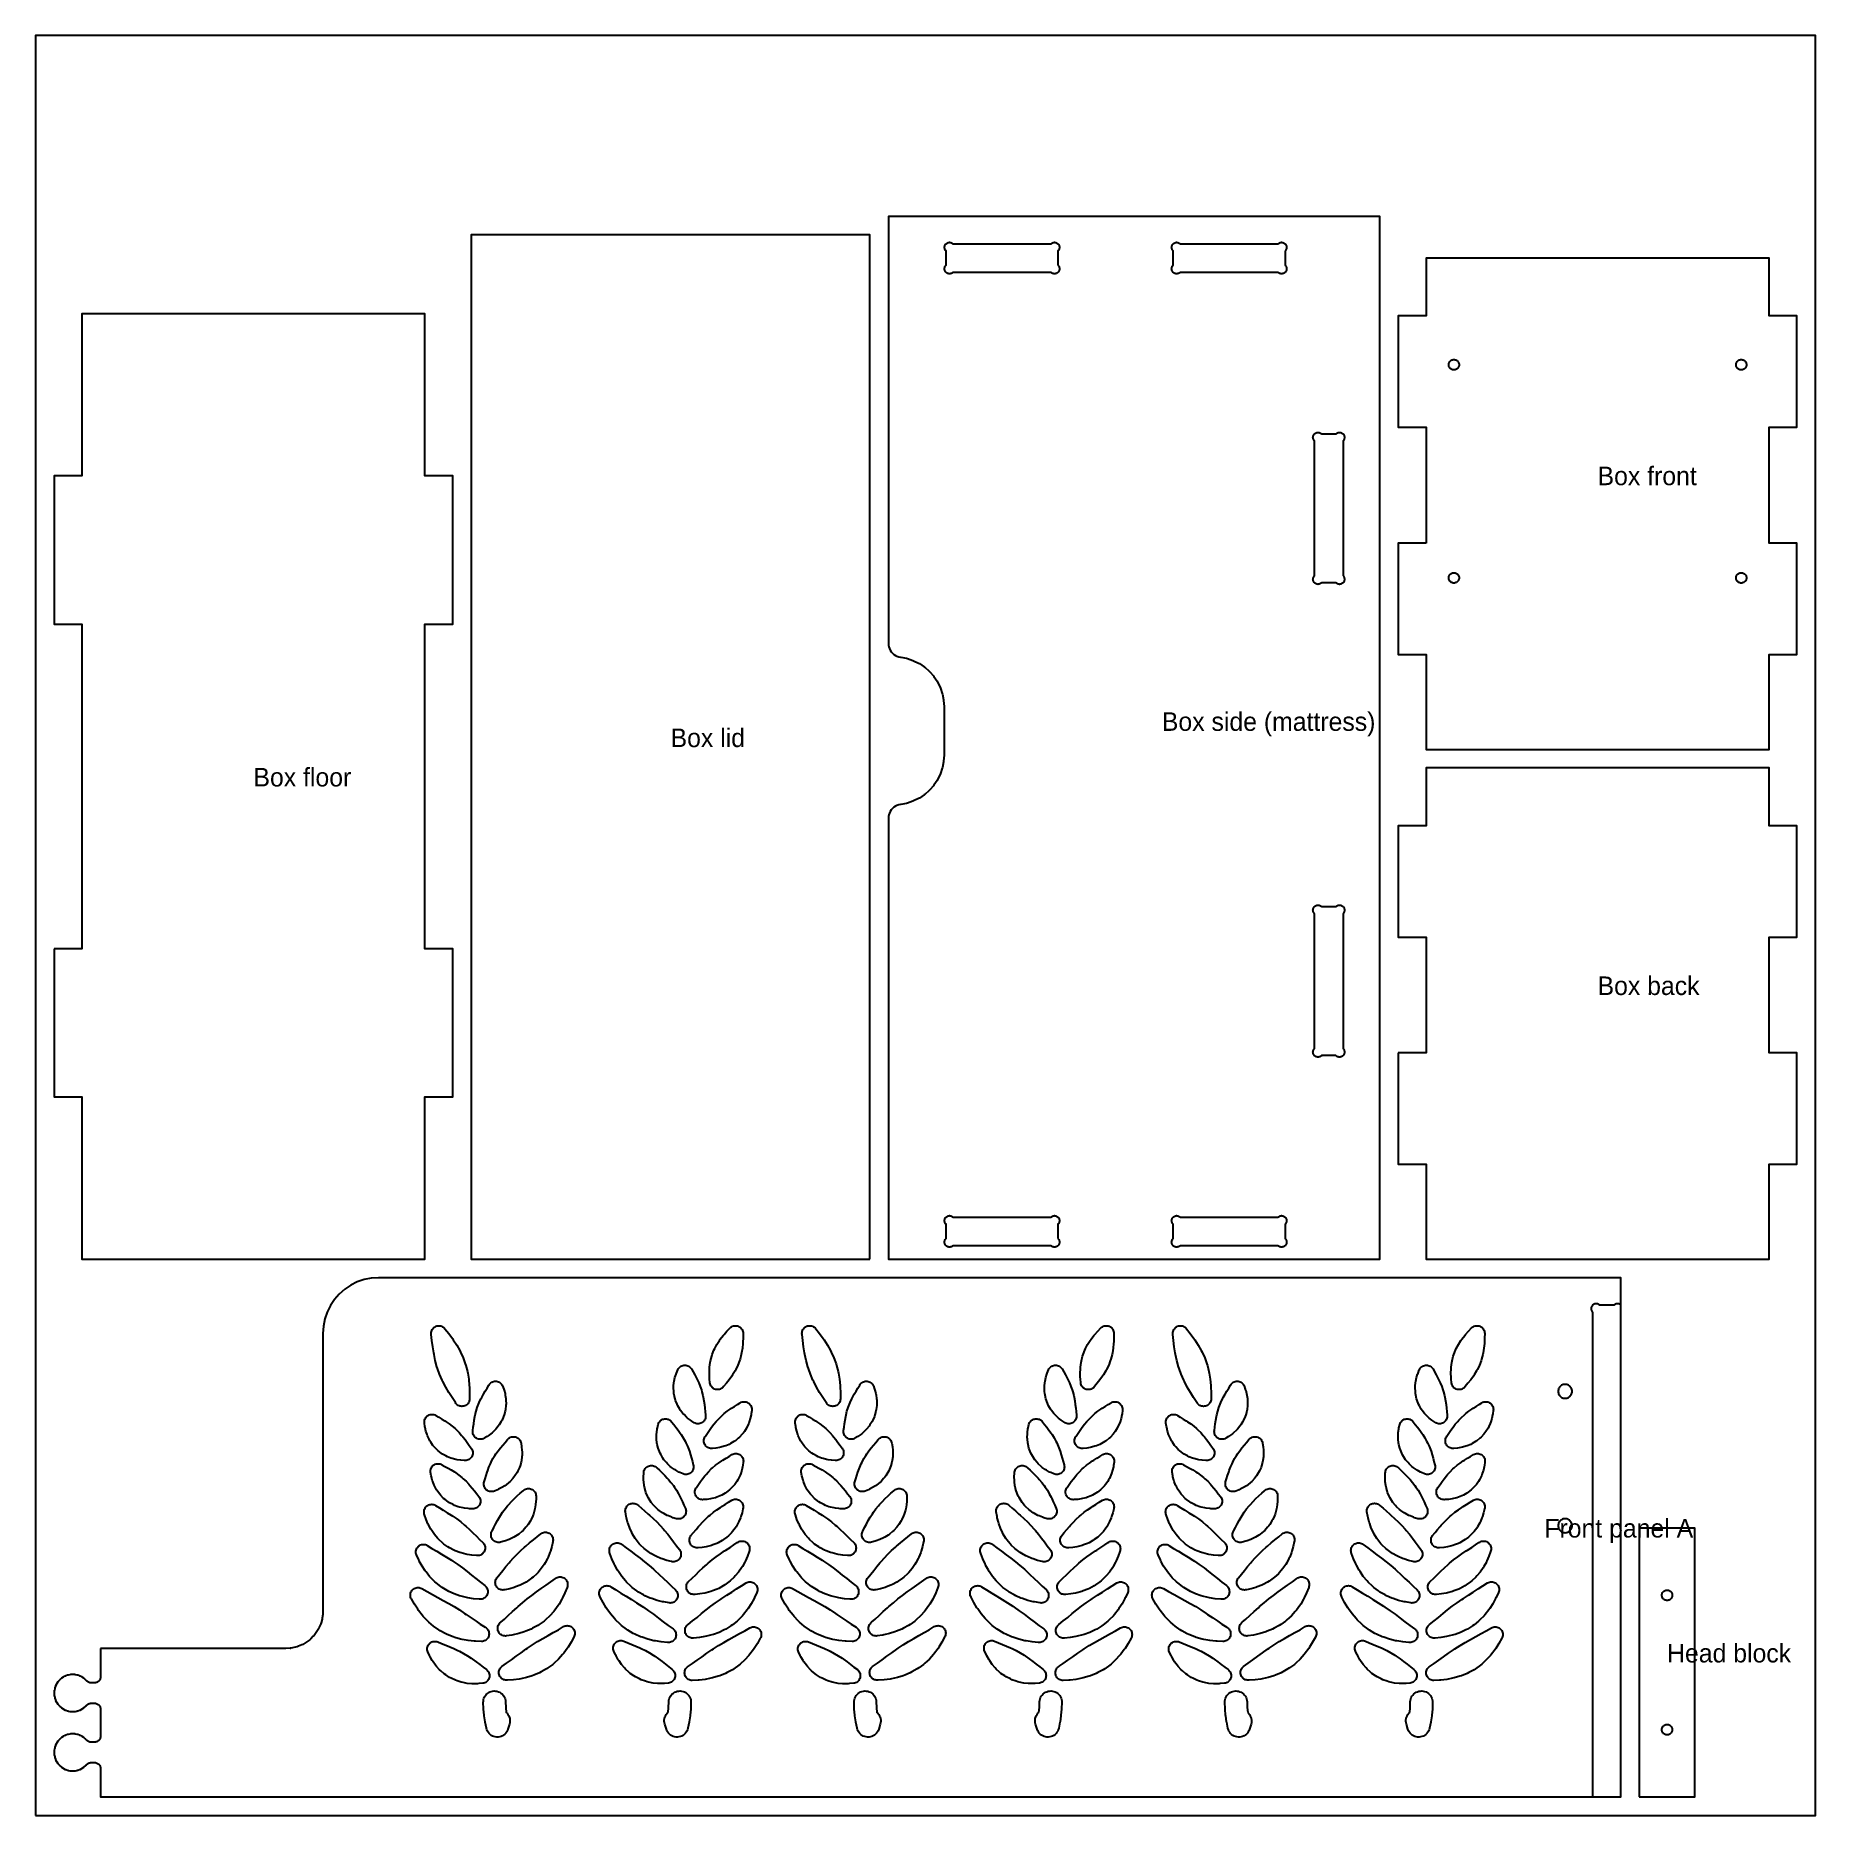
# Model space of a CAD drawing. Header units: inches. Extents: x 0 to 48, y 0 to 48.
import ezdxf

# ---------------------------------------------------------------- set-up
doc = ezdxf.new("R2010")
doc.units = ezdxf.units.IN
doc.header["$MEASUREMENT"] = 0
for name, color, linetype in [('CUT_INSIDE', 5, 'Continuous'), ('CUT_OUTSIDE', 1, 'Continuous'), ('LABEL', 3, 'Continuous'), ('POCKET_0.375', 4, 'Continuous'), ('POCKET_0.500', 4, 'Continuous'), ('SHEET', 8, 'Continuous')]:
    doc.layers.add(name, color=color, linetype=linetype)

msp = doc.modelspace()

# ---------------------------------------------------------------- texts
at = {"layer": 'LABEL'}
for s, p in [('Box front', (42.125, 35.875)), ('Box side (mattress)', (30.375, 29.25)), ('Box lid', (17.125, 28.812)), ('Box floor', (5.875, 27.75)), ('Box back', (42.125, 22.125)), ('Front panel A', (40.69, 7.494)), ('Head block', (44, 4.125))]:
    msp.add_text(s, height=0.5, dxfattribs=at).set_placement(p)

# ---------------------------------------------------------------- linework, layer by layer
at = {"layer": 'CUT_INSIDE'}
for points in [[(27.572, 41.806), (27.584, 41.793), (27.594, 41.778), (27.602, 41.762), (27.607, 41.745), (27.611, 41.728), (27.612, 41.71), (27.611, 41.693), (27.607, 41.676), (27.602, 41.659), (27.594, 41.643), (27.584, 41.628), (27.572, 41.615), (27.559, 41.603), (27.545, 41.594), (27.529, 41.586), (27.512, 41.58), (27.495, 41.577), (27.477, 41.575), (27.459, 41.577), (27.442, 41.58), (27.425, 41.586), (27.41, 41.594), (27.395, 41.603), (27.382, 41.615), (24.743, 41.615), (24.73, 41.603), (24.715, 41.594), (24.7, 41.586), (24.683, 41.58), (24.666, 41.577), (24.648, 41.575), (24.63, 41.577), (24.613, 41.58), (24.596, 41.586), (24.58, 41.594), (24.566, 41.603), (24.553, 41.615), (24.541, 41.628), (24.531, 41.643), (24.523, 41.659), (24.518, 41.676), (24.514, 41.693), (24.513, 41.71), (24.514, 41.728), (24.518, 41.745), (24.523, 41.762), (24.531, 41.778), (24.541, 41.793), (24.553, 41.806), (24.553, 42.194), (24.541, 42.207), (24.531, 42.222), (24.523, 42.238), (24.518, 42.255), (24.514, 42.272), (24.513, 42.29), (24.514, 42.307), (24.518, 42.324), (24.523, 42.341), (24.531, 42.357), (24.541, 42.372), (24.553, 42.385), (24.566, 42.397), (24.58, 42.406), (24.596, 42.414), (24.613, 42.42), (24.63, 42.423), (24.648, 42.425), (24.666, 42.423), (24.683, 42.42), (24.7, 42.414), (24.715, 42.406), (24.73, 42.397), (24.743, 42.385), (27.382, 42.385), (27.395, 42.397), (27.41, 42.406), (27.425, 42.414), (27.442, 42.42), (27.459, 42.423), (27.477, 42.425), (27.495, 42.423), (27.512, 42.42), (27.529, 42.414), (27.545, 42.406), (27.559, 42.397), (27.572, 42.385), (27.584, 42.372), (27.594, 42.357), (27.602, 42.341), (27.607, 42.324), (27.611, 42.307), (27.612, 42.29), (27.611, 42.272), (27.607, 42.255), (27.602, 42.238), (27.594, 42.222), (27.584, 42.207), (27.572, 42.194)], [(33.697, 42.194), (33.697, 41.806), (33.709, 41.793), (33.719, 41.778), (33.727, 41.762), (33.732, 41.745), (33.736, 41.728), (33.737, 41.71), (33.736, 41.693), (33.732, 41.676), (33.727, 41.659), (33.719, 41.643), (33.709, 41.628), (33.697, 41.615), (33.684, 41.603), (33.67, 41.594), (33.654, 41.586), (33.637, 41.58), (33.62, 41.577), (33.602, 41.575), (33.584, 41.577), (33.567, 41.58), (33.55, 41.586), (33.535, 41.594), (33.52, 41.603), (33.507, 41.615), (30.868, 41.615), (30.855, 41.603), (30.84, 41.594), (30.825, 41.586), (30.808, 41.58), (30.791, 41.577), (30.773, 41.575), (30.755, 41.577), (30.738, 41.58), (30.721, 41.586), (30.705, 41.594), (30.691, 41.603), (30.678, 41.615), (30.666, 41.628), (30.656, 41.643), (30.648, 41.659), (30.643, 41.676), (30.639, 41.693), (30.638, 41.71), (30.639, 41.728), (30.643, 41.745), (30.648, 41.762), (30.656, 41.778), (30.666, 41.793), (30.678, 41.806), (30.678, 42.194), (30.666, 42.207), (30.656, 42.222), (30.648, 42.238), (30.643, 42.255), (30.639, 42.272), (30.638, 42.29), (30.639, 42.307), (30.643, 42.324), (30.648, 42.341), (30.656, 42.357), (30.666, 42.372), (30.678, 42.385), (30.691, 42.397), (30.705, 42.406), (30.721, 42.414), (30.738, 42.42), (30.755, 42.423), (30.773, 42.425), (30.791, 42.423), (30.808, 42.42), (30.825, 42.414), (30.84, 42.406), (30.855, 42.397), (30.868, 42.385), (33.507, 42.385), (33.52, 42.397), (33.535, 42.406), (33.55, 42.414), (33.567, 42.42), (33.584, 42.423), (33.602, 42.425), (33.62, 42.423), (33.637, 42.42), (33.654, 42.414), (33.67, 42.406), (33.684, 42.397), (33.697, 42.385), (33.709, 42.372), (33.719, 42.357), (33.727, 42.341), (33.732, 42.324), (33.736, 42.307), (33.737, 42.29), (33.736, 42.272), (33.732, 42.255), (33.727, 42.238), (33.719, 42.222), (33.709, 42.207)], [(38.389, 39.107), (38.385, 39.089), (38.379, 39.071), (38.371, 39.055), (38.361, 39.04), (38.349, 39.026), (38.335, 39.014), (38.32, 39.004), (38.304, 38.996), (38.286, 38.99), (38.268, 38.986), (38.25, 38.985), (38.232, 38.986), (38.214, 38.99), (38.196, 38.996), (38.18, 39.004), (38.165, 39.014), (38.151, 39.026), (38.139, 39.04), (38.129, 39.055), (38.121, 39.071), (38.115, 39.089), (38.111, 39.107), (38.11, 39.125), (38.111, 39.143), (38.115, 39.161), (38.121, 39.179), (38.129, 39.195), (38.139, 39.21), (38.151, 39.224), (38.165, 39.236), (38.18, 39.246), (38.196, 39.254), (38.214, 39.26), (38.232, 39.264), (38.25, 39.265), (38.268, 39.264), (38.286, 39.26), (38.304, 39.254), (38.32, 39.246), (38.335, 39.236), (38.349, 39.224), (38.361, 39.21), (38.371, 39.195), (38.379, 39.179), (38.385, 39.161), (38.389, 39.143), (38.39, 39.125)], [(46.139, 39.107), (46.135, 39.089), (46.129, 39.071), (46.121, 39.055), (46.111, 39.04), (46.099, 39.026), (46.085, 39.014), (46.07, 39.004), (46.054, 38.996), (46.036, 38.99), (46.018, 38.986), (46, 38.985), (45.982, 38.986), (45.964, 38.99), (45.946, 38.996), (45.93, 39.004), (45.915, 39.014), (45.901, 39.026), (45.889, 39.04), (45.879, 39.055), (45.871, 39.071), (45.865, 39.089), (45.861, 39.107), (45.86, 39.125), (45.861, 39.143), (45.865, 39.161), (45.871, 39.179), (45.879, 39.195), (45.889, 39.21), (45.901, 39.224), (45.915, 39.236), (45.93, 39.246), (45.946, 39.254), (45.964, 39.26), (45.982, 39.264), (46, 39.265), (46.018, 39.264), (46.036, 39.26), (46.054, 39.254), (46.07, 39.246), (46.085, 39.236), (46.099, 39.224), (46.111, 39.21), (46.121, 39.195), (46.129, 39.179), (46.135, 39.161), (46.139, 39.143), (46.14, 39.125)], [(35.26, 33.431), (35.272, 33.418), (35.281, 33.403), (35.289, 33.387), (35.295, 33.37), (35.298, 33.353), (35.3, 33.335), (35.298, 33.318), (35.295, 33.301), (35.289, 33.284), (35.281, 33.268), (35.272, 33.253), (35.26, 33.24), (35.26, 33.24), (35.247, 33.228), (35.232, 33.219), (35.216, 33.211), (35.199, 33.205), (35.182, 33.202), (35.165, 33.2), (35.147, 33.202), (35.13, 33.205), (35.113, 33.211), (35.097, 33.219), (35.082, 33.228), (35.069, 33.24), (34.681, 33.24), (34.668, 33.228), (34.653, 33.219), (34.637, 33.211), (34.62, 33.205), (34.603, 33.202), (34.585, 33.2), (34.568, 33.202), (34.551, 33.205), (34.534, 33.211), (34.518, 33.219), (34.503, 33.228), (34.49, 33.24), (34.49, 33.24), (34.478, 33.253), (34.469, 33.268), (34.461, 33.284), (34.455, 33.301), (34.452, 33.318), (34.45, 33.335), (34.452, 33.353), (34.455, 33.37), (34.461, 33.387), (34.469, 33.403), (34.478, 33.418), (34.49, 33.431), (34.49, 37.069), (34.478, 37.082), (34.469, 37.097), (34.461, 37.113), (34.455, 37.13), (34.452, 37.147), (34.45, 37.165), (34.452, 37.182), (34.455, 37.199), (34.461, 37.216), (34.469, 37.232), (34.478, 37.247), (34.49, 37.26), (34.503, 37.272), (34.518, 37.281), (34.534, 37.289), (34.551, 37.295), (34.568, 37.298), (34.585, 37.3), (34.603, 37.298), (34.62, 37.295), (34.637, 37.289), (34.653, 37.281), (34.668, 37.272), (34.681, 37.26), (35.069, 37.26), (35.082, 37.272), (35.097, 37.281), (35.113, 37.289), (35.13, 37.295), (35.147, 37.298), (35.165, 37.3), (35.182, 37.298), (35.199, 37.295), (35.216, 37.289), (35.232, 37.281), (35.247, 37.272), (35.26, 37.26), (35.26, 37.26), (35.272, 37.247), (35.281, 37.232), (35.289, 37.216), (35.295, 37.199), (35.298, 37.182), (35.3, 37.165), (35.298, 37.147), (35.295, 37.13), (35.289, 37.113), (35.281, 37.097), (35.272, 37.082), (35.26, 37.069)], [(38.389, 33.357), (38.385, 33.339), (38.379, 33.321), (38.371, 33.305), (38.361, 33.29), (38.349, 33.276), (38.335, 33.264), (38.32, 33.254), (38.304, 33.246), (38.286, 33.24), (38.268, 33.236), (38.25, 33.235), (38.232, 33.236), (38.214, 33.24), (38.196, 33.246), (38.18, 33.254), (38.165, 33.264), (38.151, 33.276), (38.139, 33.29), (38.129, 33.305), (38.121, 33.321), (38.115, 33.339), (38.111, 33.357), (38.11, 33.375), (38.111, 33.393), (38.115, 33.411), (38.121, 33.429), (38.129, 33.445), (38.139, 33.46), (38.151, 33.474), (38.165, 33.486), (38.18, 33.496), (38.196, 33.504), (38.214, 33.51), (38.232, 33.514), (38.25, 33.515), (38.268, 33.514), (38.286, 33.51), (38.304, 33.504), (38.32, 33.496), (38.335, 33.486), (38.349, 33.474), (38.361, 33.46), (38.371, 33.445), (38.379, 33.429), (38.385, 33.411), (38.389, 33.393), (38.39, 33.375)], [(46.139, 33.357), (46.135, 33.339), (46.129, 33.321), (46.121, 33.305), (46.111, 33.29), (46.099, 33.276), (46.085, 33.264), (46.07, 33.254), (46.054, 33.246), (46.036, 33.24), (46.018, 33.236), (46, 33.235), (45.982, 33.236), (45.964, 33.24), (45.946, 33.246), (45.93, 33.254), (45.915, 33.264), (45.901, 33.276), (45.889, 33.29), (45.879, 33.305), (45.871, 33.321), (45.865, 33.339), (45.861, 33.357), (45.86, 33.375), (45.861, 33.393), (45.865, 33.411), (45.871, 33.429), (45.879, 33.445), (45.889, 33.46), (45.901, 33.474), (45.915, 33.486), (45.93, 33.496), (45.946, 33.504), (45.964, 33.51), (45.982, 33.514), (46, 33.515), (46.018, 33.514), (46.036, 33.51), (46.054, 33.504), (46.07, 33.496), (46.085, 33.486), (46.099, 33.474), (46.111, 33.46), (46.121, 33.445), (46.129, 33.429), (46.135, 33.411), (46.139, 33.393), (46.14, 33.375)], [(35.26, 24.319), (35.26, 20.681), (35.272, 20.668), (35.281, 20.653), (35.289, 20.637), (35.295, 20.62), (35.298, 20.603), (35.3, 20.585), (35.298, 20.568), (35.295, 20.551), (35.289, 20.534), (35.281, 20.518), (35.272, 20.503), (35.26, 20.49), (35.26, 20.49), (35.247, 20.478), (35.232, 20.469), (35.216, 20.461), (35.199, 20.455), (35.182, 20.452), (35.165, 20.45), (35.147, 20.452), (35.13, 20.455), (35.113, 20.461), (35.097, 20.469), (35.082, 20.478), (35.069, 20.49), (34.681, 20.49), (34.668, 20.478), (34.653, 20.469), (34.637, 20.461), (34.62, 20.455), (34.603, 20.452), (34.585, 20.45), (34.568, 20.452), (34.551, 20.455), (34.534, 20.461), (34.518, 20.469), (34.503, 20.478), (34.49, 20.49), (34.49, 20.49), (34.478, 20.503), (34.469, 20.518), (34.461, 20.534), (34.455, 20.551), (34.452, 20.568), (34.45, 20.585), (34.452, 20.603), (34.455, 20.62), (34.461, 20.637), (34.469, 20.653), (34.478, 20.668), (34.49, 20.681), (34.49, 24.319), (34.478, 24.332), (34.469, 24.347), (34.461, 24.363), (34.455, 24.38), (34.452, 24.397), (34.45, 24.415), (34.452, 24.432), (34.455, 24.449), (34.461, 24.466), (34.469, 24.482), (34.478, 24.497), (34.49, 24.51), (34.503, 24.522), (34.518, 24.531), (34.534, 24.539), (34.551, 24.545), (34.568, 24.548), (34.585, 24.55), (34.603, 24.548), (34.62, 24.545), (34.637, 24.539), (34.653, 24.531), (34.668, 24.522), (34.681, 24.51), (35.069, 24.51), (35.082, 24.522), (35.097, 24.531), (35.113, 24.539), (35.13, 24.545), (35.147, 24.548), (35.165, 24.55), (35.182, 24.548), (35.199, 24.545), (35.216, 24.539), (35.232, 24.531), (35.247, 24.522), (35.26, 24.51), (35.26, 24.51), (35.272, 24.497), (35.281, 24.482), (35.289, 24.466), (35.295, 24.449), (35.298, 24.432), (35.3, 24.415), (35.298, 24.397), (35.295, 24.38), (35.289, 24.363), (35.281, 24.347), (35.272, 24.332)], [(27.572, 15.556), (27.584, 15.543), (27.594, 15.528), (27.602, 15.512), (27.607, 15.495), (27.611, 15.478), (27.612, 15.46), (27.611, 15.443), (27.607, 15.426), (27.602, 15.409), (27.594, 15.393), (27.584, 15.378), (27.572, 15.365), (27.559, 15.353), (27.545, 15.344), (27.529, 15.336), (27.512, 15.33), (27.495, 15.327), (27.477, 15.325), (27.459, 15.327), (27.442, 15.33), (27.425, 15.336), (27.41, 15.344), (27.395, 15.353), (27.382, 15.365), (27.382, 15.365), (24.743, 15.365), (24.73, 15.353), (24.715, 15.344), (24.7, 15.336), (24.683, 15.33), (24.666, 15.327), (24.648, 15.325), (24.63, 15.327), (24.613, 15.33), (24.596, 15.336), (24.58, 15.344), (24.566, 15.353), (24.553, 15.365), (24.541, 15.378), (24.531, 15.393), (24.523, 15.409), (24.518, 15.426), (24.514, 15.443), (24.513, 15.46), (24.514, 15.478), (24.518, 15.495), (24.523, 15.512), (24.531, 15.528), (24.541, 15.543), (24.553, 15.556), (24.553, 15.944), (24.541, 15.957), (24.531, 15.972), (24.523, 15.988), (24.518, 16.005), (24.514, 16.022), (24.513, 16.04), (24.514, 16.057), (24.518, 16.074), (24.523, 16.091), (24.531, 16.107), (24.541, 16.122), (24.553, 16.135), (24.566, 16.147), (24.58, 16.156), (24.596, 16.164), (24.613, 16.17), (24.63, 16.173), (24.648, 16.175), (24.666, 16.173), (24.683, 16.17), (24.7, 16.164), (24.715, 16.156), (24.73, 16.147), (24.743, 16.135), (27.382, 16.135), (27.395, 16.147), (27.41, 16.156), (27.425, 16.164), (27.442, 16.17), (27.459, 16.173), (27.477, 16.175), (27.495, 16.173), (27.512, 16.17), (27.529, 16.164), (27.545, 16.156), (27.559, 16.147), (27.572, 16.135), (27.584, 16.122), (27.594, 16.107), (27.602, 16.091), (27.607, 16.074), (27.611, 16.057), (27.612, 16.04), (27.611, 16.022), (27.607, 16.005), (27.602, 15.988), (27.594, 15.972), (27.584, 15.957), (27.572, 15.944)], [(33.697, 15.556), (33.709, 15.543), (33.719, 15.528), (33.727, 15.512), (33.732, 15.495), (33.736, 15.478), (33.737, 15.46), (33.736, 15.443), (33.732, 15.426), (33.727, 15.409), (33.719, 15.393), (33.709, 15.378), (33.697, 15.365), (33.684, 15.353), (33.67, 15.344), (33.654, 15.336), (33.637, 15.33), (33.62, 15.327), (33.602, 15.325), (33.584, 15.327), (33.567, 15.33), (33.55, 15.336), (33.535, 15.344), (33.52, 15.353), (33.507, 15.365), (33.507, 15.365), (30.868, 15.365), (30.855, 15.353), (30.84, 15.344), (30.825, 15.336), (30.808, 15.33), (30.791, 15.327), (30.773, 15.325), (30.755, 15.327), (30.738, 15.33), (30.721, 15.336), (30.705, 15.344), (30.691, 15.353), (30.678, 15.365), (30.666, 15.378), (30.656, 15.393), (30.648, 15.409), (30.643, 15.426), (30.639, 15.443), (30.638, 15.46), (30.639, 15.478), (30.643, 15.495), (30.648, 15.512), (30.656, 15.528), (30.666, 15.543), (30.678, 15.556), (30.678, 15.944), (30.666, 15.957), (30.656, 15.972), (30.648, 15.988), (30.643, 16.005), (30.639, 16.022), (30.638, 16.04), (30.639, 16.057), (30.643, 16.074), (30.648, 16.091), (30.656, 16.107), (30.666, 16.122), (30.678, 16.135), (30.691, 16.147), (30.705, 16.156), (30.721, 16.164), (30.738, 16.17), (30.755, 16.173), (30.773, 16.175), (30.791, 16.173), (30.808, 16.17), (30.825, 16.164), (30.84, 16.156), (30.855, 16.147), (30.868, 16.135), (33.507, 16.135), (33.52, 16.147), (33.535, 16.156), (33.55, 16.164), (33.567, 16.17), (33.584, 16.173), (33.602, 16.175), (33.62, 16.173), (33.637, 16.17), (33.654, 16.164), (33.67, 16.156), (33.684, 16.147), (33.697, 16.135), (33.709, 16.122), (33.719, 16.107), (33.727, 16.091), (33.732, 16.074), (33.736, 16.057), (33.737, 16.04), (33.736, 16.022), (33.732, 16.005), (33.727, 15.988), (33.719, 15.972), (33.709, 15.957), (33.697, 15.944)], [(11.601, 11.058), (11.577, 11.046), (11.552, 11.038), (11.525, 11.033), (11.498, 11.031), (11.471, 11.033), (11.445, 11.038), (11.419, 11.046), (11.395, 11.058), (11.373, 11.073), (11.352, 11.091), (11.335, 11.111), (11.32, 11.134), (11.231, 11.27), (11.143, 11.409), (11.061, 11.551), (10.985, 11.698), (10.965, 11.74), (10.897, 11.896), (10.841, 12.056), (10.825, 12.102), (10.78, 12.266), (10.745, 12.433), (10.736, 12.476), (10.71, 12.641), (10.689, 12.807), (10.67, 12.973), (10.668, 13), (10.67, 13.027), (10.675, 13.053), (10.684, 13.079), (10.696, 13.103), (10.711, 13.126), (10.729, 13.146), (10.749, 13.164), (10.772, 13.179), (10.796, 13.191), (10.821, 13.199), (10.848, 13.204), (10.875, 13.206), (10.902, 13.204), (10.928, 13.199), (10.954, 13.191), (10.978, 13.179), (11, 13.164), (11.021, 13.146), (11.038, 13.126), (11.142, 12.994), (11.241, 12.861), (11.263, 12.828), (11.356, 12.686), (11.439, 12.539), (11.46, 12.497), (11.531, 12.341), (11.587, 12.181), (11.603, 12.135), (11.644, 11.971), (11.654, 11.925), (11.681, 11.761), (11.696, 11.596), (11.699, 11.558), (11.704, 11.397), (11.705, 11.237), (11.703, 11.21), (11.697, 11.184), (11.689, 11.158), (11.677, 11.134), (11.662, 11.111), (11.644, 11.091), (11.624, 11.073)], [(18.999, 12.307), (18.984, 12.261), (18.94, 12.142), (18.884, 12.028), (18.863, 11.986), (18.799, 11.879), (18.775, 11.843), (18.705, 11.746), (18.63, 11.653), (18.554, 11.563), (18.536, 11.543), (18.515, 11.525), (18.493, 11.51), (18.469, 11.498), (18.443, 11.489), (18.417, 11.484), (18.39, 11.482), (18.363, 11.484), (18.337, 11.489), (18.311, 11.498), (18.287, 11.51), (18.264, 11.525), (18.244, 11.543), (18.226, 11.563), (18.211, 11.585), (18.199, 11.61), (18.191, 11.635), (18.185, 11.662), (18.177, 11.775), (18.175, 11.808), (18.171, 11.927), (18.176, 12.046), (18.179, 12.09), (18.195, 12.212), (18.204, 12.259), (18.234, 12.381), (18.25, 12.427), (18.294, 12.547), (18.315, 12.591), (18.372, 12.703), (18.441, 12.809), (18.465, 12.846), (18.541, 12.943), (18.567, 12.972), (18.646, 13.06), (18.729, 13.146), (18.749, 13.164), (18.772, 13.179), (18.796, 13.191), (18.821, 13.199), (18.848, 13.204), (18.875, 13.206), (18.902, 13.204), (18.928, 13.199), (18.954, 13.191), (18.978, 13.179), (19, 13.164), (19.021, 13.146), (19.038, 13.126), (19.053, 13.103), (19.065, 13.079), (19.074, 13.053), (19.079, 13.027), (19.081, 13), (19.079, 12.881), (19.075, 12.762), (19.072, 12.723), (19.061, 12.599), (19.04, 12.476), (19.031, 12.43)], [(21.577, 11.046), (21.552, 11.038), (21.525, 11.033), (21.498, 11.031), (21.471, 11.033), (21.445, 11.038), (21.419, 11.046), (21.395, 11.058), (21.373, 11.073), (21.352, 11.091), (21.335, 11.111), (21.32, 11.134), (21.231, 11.27), (21.143, 11.409), (21.061, 11.551), (20.985, 11.698), (20.965, 11.74), (20.897, 11.896), (20.841, 12.056), (20.825, 12.102), (20.78, 12.266), (20.745, 12.433), (20.736, 12.476), (20.71, 12.641), (20.689, 12.807), (20.67, 12.973), (20.668, 13), (20.67, 13.027), (20.675, 13.053), (20.684, 13.079), (20.696, 13.103), (20.711, 13.126), (20.729, 13.146), (20.749, 13.164), (20.772, 13.179), (20.796, 13.191), (20.821, 13.199), (20.848, 13.204), (20.875, 13.206), (20.902, 13.204), (20.928, 13.199), (20.954, 13.191), (20.978, 13.179), (21, 13.164), (21.021, 13.146), (21.038, 13.126), (21.142, 12.994), (21.241, 12.861), (21.263, 12.828), (21.356, 12.686), (21.439, 12.539), (21.46, 12.497), (21.531, 12.341), (21.587, 12.181), (21.603, 12.135), (21.644, 11.971), (21.654, 11.925), (21.681, 11.761), (21.696, 11.596), (21.699, 11.558), (21.704, 11.397), (21.705, 11.237), (21.703, 11.21), (21.697, 11.184), (21.689, 11.158), (21.677, 11.134), (21.662, 11.111), (21.644, 11.091), (21.624, 11.073), (21.601, 11.058)], [(28.999, 12.307), (28.984, 12.261), (28.94, 12.142), (28.884, 12.028), (28.863, 11.986), (28.799, 11.879), (28.775, 11.843), (28.705, 11.746), (28.63, 11.653), (28.554, 11.563), (28.536, 11.543), (28.515, 11.525), (28.493, 11.51), (28.469, 11.498), (28.443, 11.489), (28.417, 11.484), (28.39, 11.482), (28.363, 11.484), (28.337, 11.489), (28.311, 11.498), (28.287, 11.51), (28.264, 11.525), (28.244, 11.543), (28.226, 11.563), (28.211, 11.585), (28.199, 11.61), (28.191, 11.635), (28.185, 11.662), (28.177, 11.775), (28.175, 11.808), (28.171, 11.927), (28.176, 12.046), (28.179, 12.09), (28.195, 12.212), (28.204, 12.259), (28.234, 12.381), (28.25, 12.427), (28.294, 12.547), (28.315, 12.591), (28.372, 12.703), (28.441, 12.809), (28.465, 12.846), (28.541, 12.943), (28.567, 12.972), (28.646, 13.06), (28.729, 13.146), (28.749, 13.164), (28.772, 13.179), (28.796, 13.191), (28.821, 13.199), (28.848, 13.204), (28.875, 13.206), (28.902, 13.204), (28.928, 13.199), (28.954, 13.191), (28.978, 13.179), (29, 13.164), (29.021, 13.146), (29.038, 13.126), (29.053, 13.103), (29.065, 13.079), (29.074, 13.053), (29.079, 13.027), (29.081, 13), (29.079, 12.881), (29.075, 12.762), (29.072, 12.723), (29.061, 12.599), (29.04, 12.476), (29.031, 12.43)], [(31.601, 11.058), (31.577, 11.046), (31.552, 11.038), (31.525, 11.033), (31.498, 11.031), (31.471, 11.033), (31.445, 11.038), (31.419, 11.046), (31.395, 11.058), (31.373, 11.073), (31.352, 11.091), (31.335, 11.111), (31.32, 11.134), (31.231, 11.27), (31.143, 11.409), (31.061, 11.551), (30.985, 11.698), (30.965, 11.74), (30.897, 11.896), (30.841, 12.056), (30.825, 12.102), (30.78, 12.266), (30.745, 12.433), (30.736, 12.476), (30.71, 12.641), (30.689, 12.807), (30.67, 12.973), (30.668, 13), (30.67, 13.027), (30.675, 13.053), (30.684, 13.079), (30.696, 13.103), (30.711, 13.126), (30.729, 13.146), (30.749, 13.164), (30.772, 13.179), (30.796, 13.191), (30.821, 13.199), (30.848, 13.204), (30.875, 13.206), (30.902, 13.204), (30.928, 13.199), (30.954, 13.191), (30.978, 13.179), (31, 13.164), (31.021, 13.146), (31.038, 13.126), (31.142, 12.994), (31.241, 12.861), (31.263, 12.828), (31.356, 12.686), (31.439, 12.539), (31.46, 12.497), (31.531, 12.341), (31.587, 12.181), (31.603, 12.135), (31.644, 11.971), (31.654, 11.925), (31.681, 11.761), (31.696, 11.596), (31.699, 11.558), (31.704, 11.397), (31.705, 11.237), (31.703, 11.21), (31.697, 11.184), (31.689, 11.158), (31.677, 11.134), (31.662, 11.111), (31.644, 11.091), (31.624, 11.073)], [(38.999, 12.307), (38.984, 12.261), (38.94, 12.142), (38.884, 12.028), (38.863, 11.986), (38.799, 11.879), (38.775, 11.843), (38.705, 11.746), (38.63, 11.653), (38.554, 11.563), (38.536, 11.543), (38.515, 11.525), (38.493, 11.51), (38.469, 11.498), (38.443, 11.489), (38.417, 11.484), (38.39, 11.482), (38.363, 11.484), (38.337, 11.489), (38.311, 11.498), (38.287, 11.51), (38.264, 11.525), (38.244, 11.543), (38.226, 11.563), (38.211, 11.585), (38.199, 11.61), (38.191, 11.635), (38.185, 11.662), (38.177, 11.775), (38.175, 11.808), (38.171, 11.927), (38.176, 12.046), (38.179, 12.09), (38.195, 12.212), (38.204, 12.259), (38.234, 12.381), (38.25, 12.427), (38.294, 12.547), (38.315, 12.591), (38.372, 12.703), (38.441, 12.809), (38.465, 12.846), (38.541, 12.943), (38.567, 12.972), (38.646, 13.06), (38.729, 13.146), (38.749, 13.164), (38.772, 13.179), (38.796, 13.191), (38.821, 13.199), (38.848, 13.204), (38.875, 13.206), (38.902, 13.204), (38.928, 13.199), (38.954, 13.191), (38.978, 13.179), (39, 13.164), (39.021, 13.146), (39.038, 13.126), (39.053, 13.103), (39.065, 13.079), (39.074, 13.053), (39.079, 13.027), (39.081, 13), (39.079, 12.881), (39.075, 12.762), (39.072, 12.723), (39.061, 12.599), (39.04, 12.476), (39.031, 12.43)], [(17.942, 10.577), (17.917, 10.569), (17.89, 10.563), (17.863, 10.562), (17.836, 10.563), (17.81, 10.569), (17.784, 10.577), (17.76, 10.589), (17.738, 10.604), (17.659, 10.658), (17.585, 10.717), (17.557, 10.742), (17.487, 10.81), (17.459, 10.842), (17.397, 10.921), (17.372, 10.959), (17.321, 11.047), (17.3, 11.09), (17.262, 11.186), (17.246, 11.233), (17.224, 11.334), (17.215, 11.381), (17.212, 11.429), (17.205, 11.53), (17.208, 11.576), (17.216, 11.673), (17.224, 11.715), (17.243, 11.808), (17.272, 11.9), (17.283, 11.931), (17.317, 12.017), (17.329, 12.042), (17.344, 12.064), (17.362, 12.084), (17.382, 12.102), (17.405, 12.117), (17.429, 12.129), (17.455, 12.138), (17.481, 12.143), (17.508, 12.145), (17.535, 12.143), (17.561, 12.138), (17.587, 12.129), (17.611, 12.117), (17.634, 12.102), (17.654, 12.084), (17.672, 12.064), (17.687, 12.042), (17.73, 11.961), (17.775, 11.878), (17.82, 11.794), (17.839, 11.755), (17.883, 11.664), (17.922, 11.57), (17.955, 11.473), (17.971, 11.427), (17.997, 11.327), (18.007, 11.28), (18.026, 11.181), (18.04, 11.083), (18.05, 10.985), (18.059, 10.889), (18.068, 10.795), (18.07, 10.768), (18.068, 10.741), (18.063, 10.714), (18.054, 10.689), (18.042, 10.665), (18.027, 10.642), (18.009, 10.622), (17.989, 10.604), (17.966, 10.589)], [(27.942, 10.577), (27.917, 10.569), (27.89, 10.563), (27.863, 10.562), (27.836, 10.563), (27.81, 10.569), (27.784, 10.577), (27.76, 10.589), (27.738, 10.604), (27.659, 10.658), (27.585, 10.717), (27.557, 10.742), (27.487, 10.81), (27.459, 10.842), (27.397, 10.921), (27.372, 10.959), (27.321, 11.047), (27.3, 11.09), (27.262, 11.186), (27.246, 11.233), (27.224, 11.334), (27.215, 11.381), (27.212, 11.429), (27.205, 11.53), (27.208, 11.576), (27.216, 11.673), (27.224, 11.715), (27.243, 11.808), (27.272, 11.9), (27.283, 11.931), (27.317, 12.017), (27.329, 12.042), (27.344, 12.064), (27.362, 12.084), (27.382, 12.102), (27.405, 12.117), (27.429, 12.129), (27.455, 12.138), (27.481, 12.143), (27.508, 12.145), (27.535, 12.143), (27.561, 12.138), (27.587, 12.129), (27.611, 12.117), (27.634, 12.102), (27.654, 12.084), (27.672, 12.064), (27.687, 12.042), (27.73, 11.961), (27.775, 11.878), (27.82, 11.794), (27.839, 11.755), (27.883, 11.664), (27.922, 11.57), (27.955, 11.473), (27.971, 11.427), (27.997, 11.327), (28.007, 11.28), (28.026, 11.181), (28.04, 11.083), (28.05, 10.985), (28.059, 10.889), (28.068, 10.795), (28.07, 10.768), (28.068, 10.741), (28.063, 10.714), (28.054, 10.689), (28.042, 10.665), (28.027, 10.642), (28.009, 10.622), (27.989, 10.604), (27.966, 10.589)], [(37.942, 10.577), (37.917, 10.569), (37.89, 10.563), (37.863, 10.562), (37.836, 10.563), (37.81, 10.569), (37.784, 10.577), (37.76, 10.589), (37.738, 10.604), (37.659, 10.658), (37.585, 10.717), (37.557, 10.742), (37.487, 10.81), (37.459, 10.842), (37.397, 10.921), (37.372, 10.959), (37.321, 11.047), (37.3, 11.09), (37.262, 11.186), (37.246, 11.233), (37.224, 11.334), (37.215, 11.381), (37.212, 11.429), (37.205, 11.53), (37.208, 11.576), (37.216, 11.673), (37.224, 11.715), (37.243, 11.808), (37.272, 11.9), (37.283, 11.931), (37.317, 12.017), (37.329, 12.042), (37.344, 12.064), (37.362, 12.084), (37.382, 12.102), (37.405, 12.117), (37.429, 12.129), (37.455, 12.138), (37.481, 12.143), (37.508, 12.145), (37.535, 12.143), (37.561, 12.138), (37.587, 12.129), (37.611, 12.117), (37.634, 12.102), (37.654, 12.084), (37.672, 12.064), (37.687, 12.042), (37.73, 11.961), (37.775, 11.878), (37.82, 11.794), (37.839, 11.755), (37.883, 11.664), (37.922, 11.57), (37.955, 11.473), (37.971, 11.427), (37.997, 11.327), (38.007, 11.28), (38.026, 11.181), (38.04, 11.083), (38.05, 10.985), (38.059, 10.889), (38.068, 10.795), (38.07, 10.768), (38.068, 10.741), (38.063, 10.714), (38.054, 10.689), (38.042, 10.665), (38.027, 10.642), (38.009, 10.622), (37.989, 10.604), (37.966, 10.589)], [(12.664, 10.902), (12.638, 10.803), (12.622, 10.756), (12.58, 10.662), (12.559, 10.619), (12.503, 10.533), (12.478, 10.494), (12.411, 10.418), (12.383, 10.386), (12.31, 10.32), (12.281, 10.295), (12.203, 10.238), (12.176, 10.22), (12.098, 10.172), (12.074, 10.16), (12.048, 10.151), (12.022, 10.146), (11.995, 10.144), (11.968, 10.146), (11.941, 10.151), (11.916, 10.16), (11.892, 10.172), (11.869, 10.187), (11.849, 10.205), (11.831, 10.225), (11.816, 10.247), (11.804, 10.271), (11.795, 10.297), (11.79, 10.323), (11.788, 10.35), (11.79, 10.377), (11.804, 10.469), (11.816, 10.563), (11.83, 10.658), (11.849, 10.755), (11.858, 10.8), (11.882, 10.899), (11.913, 10.997), (11.929, 11.043), (11.967, 11.139), (12.01, 11.232), (12.031, 11.273), (12.078, 11.36), (12.127, 11.444), (12.177, 11.526), (12.226, 11.606), (12.241, 11.629), (12.258, 11.649), (12.279, 11.667), (12.301, 11.682), (12.325, 11.694), (12.351, 11.703), (12.377, 11.708), (12.404, 11.71), (12.431, 11.708), (12.458, 11.703), (12.483, 11.694), (12.507, 11.682), (12.53, 11.667), (12.55, 11.649), (12.568, 11.629), (12.583, 11.606), (12.595, 11.582), (12.625, 11.496), (12.635, 11.465), (12.66, 11.374), (12.667, 11.337), (12.682, 11.24), (12.685, 11.197), (12.688, 11.097), (12.685, 11.051), (12.674, 10.95)], [(22.638, 10.803), (22.622, 10.756), (22.58, 10.662), (22.559, 10.619), (22.503, 10.533), (22.478, 10.494), (22.411, 10.418), (22.383, 10.386), (22.31, 10.32), (22.281, 10.295), (22.203, 10.238), (22.176, 10.22), (22.098, 10.172), (22.074, 10.16), (22.048, 10.151), (22.022, 10.146), (21.995, 10.144), (21.968, 10.146), (21.941, 10.151), (21.916, 10.16), (21.892, 10.172), (21.869, 10.187), (21.849, 10.205), (21.831, 10.225), (21.816, 10.247), (21.804, 10.271), (21.795, 10.297), (21.79, 10.323), (21.788, 10.35), (21.79, 10.377), (21.804, 10.469), (21.816, 10.563), (21.83, 10.658), (21.849, 10.755), (21.858, 10.8), (21.882, 10.899), (21.913, 10.997), (21.929, 11.043), (21.967, 11.139), (22.01, 11.232), (22.031, 11.273), (22.078, 11.36), (22.127, 11.444), (22.177, 11.526), (22.226, 11.606), (22.241, 11.629), (22.258, 11.649), (22.279, 11.667), (22.301, 11.682), (22.325, 11.694), (22.351, 11.703), (22.377, 11.708), (22.404, 11.71), (22.431, 11.708), (22.458, 11.703), (22.483, 11.694), (22.507, 11.682), (22.53, 11.667), (22.55, 11.649), (22.568, 11.629), (22.583, 11.606), (22.595, 11.582), (22.625, 11.496), (22.635, 11.465), (22.66, 11.374), (22.667, 11.337), (22.682, 11.24), (22.685, 11.197), (22.688, 11.097), (22.685, 11.051), (22.674, 10.95), (22.664, 10.902)], [(32.664, 10.902), (32.638, 10.803), (32.622, 10.756), (32.58, 10.662), (32.559, 10.619), (32.503, 10.533), (32.478, 10.494), (32.411, 10.418), (32.383, 10.386), (32.31, 10.32), (32.281, 10.295), (32.203, 10.238), (32.176, 10.22), (32.098, 10.172), (32.074, 10.16), (32.048, 10.151), (32.022, 10.146), (31.995, 10.144), (31.968, 10.146), (31.941, 10.151), (31.916, 10.16), (31.892, 10.172), (31.869, 10.187), (31.849, 10.205), (31.831, 10.225), (31.816, 10.247), (31.804, 10.271), (31.795, 10.297), (31.79, 10.323), (31.788, 10.35), (31.79, 10.377), (31.804, 10.469), (31.816, 10.563), (31.83, 10.658), (31.849, 10.755), (31.858, 10.8), (31.882, 10.899), (31.913, 10.997), (31.929, 11.043), (31.967, 11.139), (32.01, 11.232), (32.031, 11.273), (32.078, 11.36), (32.127, 11.444), (32.177, 11.526), (32.226, 11.606), (32.241, 11.629), (32.258, 11.649), (32.279, 11.667), (32.301, 11.682), (32.325, 11.694), (32.351, 11.703), (32.377, 11.708), (32.404, 11.71), (32.431, 11.708), (32.458, 11.703), (32.483, 11.694), (32.507, 11.682), (32.53, 11.667), (32.55, 11.649), (32.568, 11.629), (32.583, 11.606), (32.595, 11.582), (32.625, 11.496), (32.635, 11.465), (32.66, 11.374), (32.667, 11.337), (32.682, 11.24), (32.685, 11.197), (32.688, 11.097), (32.685, 11.051), (32.674, 10.95)], [(19.057, 10.281), (18.988, 10.204), (18.951, 10.172), (18.872, 10.106), (18.832, 10.08), (18.745, 10.028), (18.703, 10.007), (18.611, 9.969), (18.571, 9.956), (18.478, 9.93), (18.44, 9.923), (18.348, 9.907), (18.253, 9.899), (18.226, 9.897), (18.199, 9.899), (18.173, 9.904), (18.147, 9.913), (18.123, 9.925), (18.101, 9.94), (18.08, 9.958), (18.063, 9.978), (18.048, 10), (18.036, 10.024), (18.027, 10.05), (18.022, 10.076), (18.02, 10.103), (18.022, 10.13), (18.027, 10.157), (18.036, 10.182), (18.048, 10.206), (18.063, 10.229), (18.117, 10.307), (18.172, 10.388), (18.228, 10.468), (18.289, 10.547), (18.354, 10.624), (18.386, 10.66), (18.458, 10.734), (18.535, 10.803), (18.571, 10.835), (18.651, 10.898), (18.733, 10.956), (18.769, 10.979), (18.849, 11.031), (18.928, 11.08), (19.005, 11.13), (19.029, 11.142), (19.055, 11.15), (19.081, 11.156), (19.108, 11.157), (19.135, 11.156), (19.162, 11.15), (19.187, 11.142), (19.212, 11.13), (19.234, 11.115), (19.254, 11.097), (19.272, 11.077), (19.287, 11.054), (19.299, 11.03), (19.308, 11.005), (19.313, 10.978), (19.315, 10.951), (19.313, 10.924), (19.301, 10.831), (19.295, 10.799), (19.275, 10.704), (19.246, 10.613), (19.232, 10.573), (19.191, 10.484), (19.171, 10.442), (19.116, 10.358), (19.089, 10.317)], [(29.057, 10.281), (28.988, 10.204), (28.951, 10.172), (28.872, 10.106), (28.832, 10.08), (28.745, 10.028), (28.703, 10.007), (28.611, 9.969), (28.571, 9.956), (28.478, 9.93), (28.44, 9.923), (28.348, 9.907), (28.253, 9.899), (28.226, 9.897), (28.199, 9.899), (28.173, 9.904), (28.147, 9.913), (28.123, 9.925), (28.101, 9.94), (28.08, 9.958), (28.063, 9.978), (28.048, 10), (28.036, 10.024), (28.027, 10.05), (28.022, 10.076), (28.02, 10.103), (28.022, 10.13), (28.027, 10.157), (28.036, 10.182), (28.048, 10.206), (28.063, 10.229), (28.117, 10.307), (28.172, 10.388), (28.228, 10.468), (28.289, 10.547), (28.354, 10.624), (28.386, 10.66), (28.458, 10.734), (28.535, 10.803), (28.571, 10.835), (28.651, 10.898), (28.733, 10.956), (28.769, 10.979), (28.849, 11.031), (28.928, 11.08), (29.005, 11.13), (29.029, 11.142), (29.055, 11.15), (29.081, 11.156), (29.108, 11.157), (29.135, 11.156), (29.162, 11.15), (29.187, 11.142), (29.212, 11.13), (29.234, 11.115), (29.254, 11.097), (29.272, 11.077), (29.287, 11.054), (29.299, 11.03), (29.308, 11.005), (29.313, 10.978), (29.315, 10.951), (29.313, 10.924), (29.301, 10.831), (29.295, 10.799), (29.275, 10.704), (29.246, 10.613), (29.232, 10.573), (29.191, 10.484), (29.171, 10.442), (29.116, 10.358), (29.089, 10.317)], [(39.057, 10.281), (38.988, 10.204), (38.951, 10.172), (38.872, 10.106), (38.832, 10.08), (38.745, 10.028), (38.703, 10.007), (38.611, 9.969), (38.571, 9.956), (38.478, 9.93), (38.44, 9.923), (38.348, 9.907), (38.253, 9.899), (38.226, 9.897), (38.199, 9.899), (38.173, 9.904), (38.147, 9.913), (38.123, 9.925), (38.101, 9.94), (38.08, 9.958), (38.063, 9.978), (38.048, 10), (38.036, 10.024), (38.027, 10.05), (38.022, 10.076), (38.02, 10.103), (38.022, 10.13), (38.027, 10.157), (38.036, 10.182), (38.048, 10.206), (38.063, 10.229), (38.117, 10.307), (38.172, 10.388), (38.228, 10.468), (38.289, 10.547), (38.354, 10.624), (38.386, 10.66), (38.458, 10.734), (38.535, 10.803), (38.571, 10.835), (38.651, 10.898), (38.733, 10.956), (38.769, 10.979), (38.849, 11.031), (38.928, 11.08), (39.005, 11.13), (39.029, 11.142), (39.055, 11.15), (39.081, 11.156), (39.108, 11.157), (39.135, 11.156), (39.162, 11.15), (39.187, 11.142), (39.212, 11.13), (39.234, 11.115), (39.254, 11.097), (39.272, 11.077), (39.287, 11.054), (39.299, 11.03), (39.308, 11.005), (39.313, 10.978), (39.315, 10.951), (39.313, 10.924), (39.301, 10.831), (39.295, 10.799), (39.275, 10.704), (39.246, 10.613), (39.232, 10.573), (39.191, 10.484), (39.171, 10.442), (39.116, 10.358), (39.089, 10.317)], [(11.665, 9.585), (11.64, 9.576), (11.613, 9.571), (11.587, 9.569), (11.56, 9.571), (11.464, 9.578), (11.371, 9.592), (11.333, 9.599), (11.239, 9.623), (11.199, 9.637), (11.106, 9.674), (11.064, 9.694), (10.976, 9.745), (10.936, 9.772), (10.855, 9.836), (10.818, 9.868), (10.748, 9.944), (10.717, 9.98), (10.659, 10.065), (10.633, 10.104), (10.613, 10.145), (10.57, 10.233), (10.557, 10.274), (10.526, 10.363), (10.505, 10.458), (10.499, 10.49), (10.486, 10.581), (10.484, 10.608), (10.486, 10.635), (10.491, 10.662), (10.499, 10.687), (10.511, 10.712), (10.526, 10.734), (10.544, 10.754), (10.564, 10.772), (10.587, 10.787), (10.611, 10.799), (10.637, 10.808), (10.663, 10.813), (10.69, 10.815), (10.717, 10.813), (10.743, 10.808), (10.769, 10.799), (10.793, 10.787), (10.872, 10.739), (10.952, 10.69), (11.034, 10.64), (11.069, 10.616), (11.153, 10.559), (11.234, 10.498), (11.312, 10.431), (11.349, 10.398), (11.422, 10.326), (11.49, 10.249), (11.52, 10.214), (11.582, 10.136), (11.639, 10.057), (11.695, 9.978), (11.75, 9.901), (11.765, 9.879), (11.777, 9.855), (11.786, 9.829), (11.791, 9.803), (11.793, 9.776), (11.791, 9.749), (11.786, 9.722), (11.777, 9.697), (11.765, 9.673), (11.75, 9.65), (11.732, 9.63), (11.712, 9.612), (11.69, 9.597)], [(17.642, 9.22), (17.618, 9.208), (17.592, 9.2), (17.566, 9.194), (17.539, 9.193), (17.512, 9.194), (17.486, 9.2), (17.46, 9.208), (17.376, 9.246), (17.347, 9.261), (17.263, 9.307), (17.231, 9.328), (17.15, 9.384), (17.118, 9.412), (17.043, 9.48), (17.013, 9.514), (16.947, 9.593), (16.92, 9.633), (16.867, 9.721), (16.845, 9.765), (16.806, 9.86), (16.79, 9.906), (16.766, 10.005), (16.757, 10.051), (16.747, 10.151), (16.745, 10.193), (16.748, 10.291), (16.75, 10.329), (16.763, 10.423), (16.769, 10.455), (16.788, 10.544), (16.797, 10.57), (16.809, 10.594), (16.824, 10.617), (16.842, 10.637), (16.862, 10.655), (16.884, 10.67), (16.908, 10.682), (16.934, 10.69), (16.96, 10.696), (16.987, 10.697), (17.014, 10.696), (17.041, 10.69), (17.066, 10.682), (17.091, 10.67), (17.113, 10.655), (17.133, 10.637), (17.151, 10.617), (17.209, 10.543), (17.269, 10.468), (17.329, 10.391), (17.386, 10.311), (17.412, 10.273), (17.467, 10.186), (17.516, 10.096), (17.538, 10.052), (17.581, 9.959), (17.618, 9.864), (17.633, 9.82), (17.663, 9.727), (17.689, 9.634), (17.713, 9.542), (17.738, 9.452), (17.743, 9.426), (17.745, 9.399), (17.743, 9.372), (17.738, 9.346), (17.73, 9.32), (17.718, 9.296), (17.703, 9.273), (17.685, 9.253), (17.665, 9.235)], [(21.69, 9.597), (21.665, 9.585), (21.64, 9.576), (21.613, 9.571), (21.587, 9.569), (21.56, 9.571), (21.464, 9.578), (21.371, 9.592), (21.333, 9.599), (21.239, 9.623), (21.199, 9.637), (21.106, 9.674), (21.064, 9.694), (20.976, 9.745), (20.936, 9.772), (20.855, 9.836), (20.818, 9.868), (20.748, 9.944), (20.717, 9.98), (20.659, 10.065), (20.633, 10.104), (20.613, 10.145), (20.57, 10.233), (20.557, 10.274), (20.526, 10.363), (20.505, 10.458), (20.499, 10.49), (20.486, 10.581), (20.484, 10.608), (20.486, 10.635), (20.491, 10.662), (20.499, 10.687), (20.511, 10.712), (20.526, 10.734), (20.544, 10.754), (20.564, 10.772), (20.587, 10.787), (20.611, 10.799), (20.637, 10.808), (20.663, 10.813), (20.69, 10.815), (20.717, 10.813), (20.743, 10.808), (20.769, 10.799), (20.793, 10.787), (20.872, 10.739), (20.952, 10.69), (21.034, 10.64), (21.069, 10.616), (21.153, 10.559), (21.234, 10.498), (21.312, 10.431), (21.349, 10.398), (21.422, 10.326), (21.49, 10.249), (21.52, 10.214), (21.582, 10.136), (21.639, 10.057), (21.695, 9.978), (21.75, 9.901), (21.765, 9.879), (21.777, 9.855), (21.786, 9.829), (21.791, 9.803), (21.793, 9.776), (21.791, 9.749), (21.786, 9.722), (21.777, 9.697), (21.765, 9.673), (21.75, 9.65), (21.732, 9.63), (21.712, 9.612)], [(27.618, 9.208), (27.592, 9.2), (27.566, 9.194), (27.539, 9.193), (27.512, 9.194), (27.486, 9.2), (27.46, 9.208), (27.376, 9.246), (27.347, 9.261), (27.263, 9.307), (27.231, 9.328), (27.15, 9.384), (27.118, 9.412), (27.043, 9.48), (27.013, 9.514), (26.947, 9.593), (26.92, 9.633), (26.867, 9.721), (26.845, 9.765), (26.806, 9.86), (26.79, 9.906), (26.766, 10.005), (26.757, 10.051), (26.747, 10.151), (26.745, 10.193), (26.748, 10.291), (26.75, 10.329), (26.763, 10.423), (26.769, 10.455), (26.788, 10.544), (26.797, 10.57), (26.809, 10.594), (26.824, 10.617), (26.842, 10.637), (26.862, 10.655), (26.884, 10.67), (26.908, 10.682), (26.934, 10.69), (26.96, 10.696), (26.987, 10.697), (27.014, 10.696), (27.041, 10.69), (27.066, 10.682), (27.091, 10.67), (27.113, 10.655), (27.133, 10.637), (27.151, 10.617), (27.209, 10.543), (27.269, 10.468), (27.329, 10.391), (27.386, 10.311), (27.412, 10.273), (27.467, 10.186), (27.516, 10.096), (27.538, 10.052), (27.581, 9.959), (27.618, 9.864), (27.633, 9.82), (27.663, 9.727), (27.689, 9.634), (27.713, 9.542), (27.738, 9.452), (27.743, 9.426), (27.745, 9.399), (27.743, 9.372), (27.738, 9.346), (27.73, 9.32), (27.718, 9.296), (27.703, 9.273), (27.685, 9.253), (27.665, 9.235), (27.642, 9.22)], [(31.665, 9.585), (31.64, 9.576), (31.613, 9.571), (31.587, 9.569), (31.56, 9.571), (31.464, 9.578), (31.371, 9.592), (31.333, 9.599), (31.239, 9.623), (31.199, 9.637), (31.106, 9.674), (31.064, 9.694), (30.976, 9.745), (30.936, 9.772), (30.855, 9.836), (30.818, 9.868), (30.748, 9.944), (30.717, 9.98), (30.659, 10.065), (30.633, 10.104), (30.613, 10.145), (30.57, 10.233), (30.557, 10.274), (30.526, 10.363), (30.505, 10.458), (30.499, 10.49), (30.486, 10.581), (30.484, 10.608), (30.486, 10.635), (30.491, 10.662), (30.499, 10.687), (30.511, 10.712), (30.526, 10.734), (30.544, 10.754), (30.564, 10.772), (30.587, 10.787), (30.611, 10.799), (30.637, 10.808), (30.663, 10.813), (30.69, 10.815), (30.717, 10.813), (30.743, 10.808), (30.769, 10.799), (30.793, 10.787), (30.872, 10.739), (30.952, 10.69), (31.034, 10.64), (31.069, 10.616), (31.153, 10.559), (31.234, 10.498), (31.312, 10.431), (31.349, 10.398), (31.422, 10.326), (31.49, 10.249), (31.52, 10.214), (31.582, 10.136), (31.639, 10.057), (31.695, 9.978), (31.75, 9.901), (31.765, 9.879), (31.777, 9.855), (31.786, 9.829), (31.791, 9.803), (31.793, 9.776), (31.791, 9.749), (31.786, 9.722), (31.777, 9.697), (31.765, 9.673), (31.75, 9.65), (31.732, 9.63), (31.712, 9.612), (31.69, 9.597)], [(37.618, 9.208), (37.592, 9.2), (37.566, 9.194), (37.539, 9.193), (37.512, 9.194), (37.486, 9.2), (37.46, 9.208), (37.376, 9.246), (37.347, 9.261), (37.263, 9.307), (37.231, 9.328), (37.15, 9.384), (37.118, 9.412), (37.043, 9.48), (37.013, 9.514), (36.947, 9.593), (36.92, 9.633), (36.867, 9.721), (36.845, 9.765), (36.806, 9.86), (36.79, 9.906), (36.766, 10.005), (36.757, 10.051), (36.747, 10.151), (36.745, 10.193), (36.748, 10.291), (36.75, 10.329), (36.763, 10.423), (36.769, 10.455), (36.788, 10.544), (36.797, 10.57), (36.809, 10.594), (36.824, 10.617), (36.842, 10.637), (36.862, 10.655), (36.884, 10.67), (36.908, 10.682), (36.934, 10.69), (36.96, 10.696), (36.987, 10.697), (37.014, 10.696), (37.041, 10.69), (37.066, 10.682), (37.091, 10.67), (37.113, 10.655), (37.133, 10.637), (37.151, 10.617), (37.209, 10.543), (37.269, 10.468), (37.329, 10.391), (37.386, 10.311), (37.412, 10.273), (37.467, 10.186), (37.516, 10.096), (37.538, 10.052), (37.581, 9.959), (37.618, 9.864), (37.633, 9.82), (37.663, 9.727), (37.689, 9.634), (37.713, 9.542), (37.738, 9.452), (37.743, 9.426), (37.745, 9.399), (37.743, 9.372), (37.738, 9.346), (37.73, 9.32), (37.718, 9.296), (37.703, 9.273), (37.685, 9.253), (37.665, 9.235), (37.642, 9.22)], [(13.049, 9.384), (13.007, 9.291), (12.985, 9.247), (12.928, 9.16), (12.901, 9.12), (12.869, 9.084), (12.802, 9.009), (12.767, 8.979), (12.691, 8.916), (12.656, 8.892), (12.575, 8.841), (12.488, 8.797), (12.459, 8.783), (12.372, 8.748), (12.346, 8.739), (12.32, 8.734), (12.293, 8.732), (12.266, 8.734), (12.24, 8.739), (12.214, 8.748), (12.19, 8.76), (12.167, 8.775), (12.147, 8.792), (12.129, 8.813), (12.114, 8.835), (12.102, 8.859), (12.094, 8.885), (12.088, 8.911), (12.087, 8.938), (12.088, 8.965), (12.094, 8.992), (12.122, 9.079), (12.149, 9.168), (12.178, 9.258), (12.192, 9.299), (12.227, 9.393), (12.267, 9.486), (12.288, 9.53), (12.335, 9.622), (12.388, 9.71), (12.415, 9.75), (12.473, 9.833), (12.534, 9.912), (12.597, 9.987), (12.661, 10.061), (12.723, 10.134), (12.741, 10.154), (12.761, 10.172), (12.783, 10.187), (12.808, 10.199), (12.833, 10.207), (12.86, 10.213), (12.887, 10.214), (12.914, 10.213), (12.94, 10.207), (12.966, 10.199), (12.99, 10.187), (13.012, 10.172), (13.032, 10.154), (13.05, 10.134), (13.065, 10.111), (13.077, 10.087), (13.086, 10.061), (13.091, 10.035), (13.107, 9.941), (13.116, 9.848), (13.119, 9.81), (13.118, 9.714), (13.115, 9.671), (13.102, 9.573), (13.093, 9.527), (13.065, 9.43)], [(23.049, 9.384), (23.007, 9.291), (22.985, 9.247), (22.928, 9.16), (22.901, 9.12), (22.869, 9.084), (22.802, 9.009), (22.767, 8.979), (22.691, 8.916), (22.656, 8.892), (22.575, 8.841), (22.488, 8.797), (22.459, 8.783), (22.372, 8.748), (22.346, 8.739), (22.32, 8.734), (22.293, 8.732), (22.266, 8.734), (22.24, 8.739), (22.214, 8.748), (22.19, 8.76), (22.167, 8.775), (22.147, 8.792), (22.129, 8.813), (22.114, 8.835), (22.102, 8.859), (22.094, 8.885), (22.088, 8.911), (22.087, 8.938), (22.088, 8.965), (22.094, 8.992), (22.122, 9.079), (22.149, 9.168), (22.178, 9.258), (22.192, 9.299), (22.227, 9.393), (22.267, 9.486), (22.288, 9.53), (22.335, 9.622), (22.388, 9.71), (22.415, 9.75), (22.473, 9.833), (22.534, 9.912), (22.597, 9.987), (22.661, 10.061), (22.723, 10.134), (22.741, 10.154), (22.761, 10.172), (22.783, 10.187), (22.808, 10.199), (22.833, 10.207), (22.86, 10.213), (22.887, 10.214), (22.914, 10.213), (22.94, 10.207), (22.966, 10.199), (22.99, 10.187), (23.012, 10.172), (23.032, 10.154), (23.05, 10.134), (23.065, 10.111), (23.077, 10.087), (23.086, 10.061), (23.091, 10.035), (23.107, 9.941), (23.116, 9.848), (23.119, 9.81), (23.118, 9.714), (23.115, 9.671), (23.102, 9.573), (23.093, 9.527), (23.065, 9.43)], [(33.007, 9.291), (32.985, 9.247), (32.928, 9.16), (32.901, 9.12), (32.869, 9.084), (32.802, 9.009), (32.767, 8.979), (32.691, 8.916), (32.656, 8.892), (32.575, 8.841), (32.488, 8.797), (32.459, 8.783), (32.372, 8.748), (32.346, 8.739), (32.32, 8.734), (32.293, 8.732), (32.266, 8.734), (32.24, 8.739), (32.214, 8.748), (32.19, 8.76), (32.167, 8.775), (32.147, 8.792), (32.129, 8.813), (32.114, 8.835), (32.102, 8.859), (32.094, 8.885), (32.088, 8.911), (32.087, 8.938), (32.088, 8.965), (32.094, 8.992), (32.122, 9.079), (32.149, 9.168), (32.178, 9.258), (32.192, 9.299), (32.227, 9.393), (32.267, 9.486), (32.288, 9.53), (32.335, 9.622), (32.388, 9.71), (32.415, 9.75), (32.473, 9.833), (32.534, 9.912), (32.597, 9.987), (32.661, 10.061), (32.723, 10.134), (32.741, 10.154), (32.761, 10.172), (32.783, 10.187), (32.808, 10.199), (32.833, 10.207), (32.86, 10.213), (32.887, 10.214), (32.914, 10.213), (32.94, 10.207), (32.966, 10.199), (32.99, 10.187), (33.012, 10.172), (33.032, 10.154), (33.05, 10.134), (33.065, 10.111), (33.077, 10.087), (33.086, 10.061), (33.091, 10.035), (33.107, 9.941), (33.116, 9.848), (33.119, 9.81), (33.118, 9.714), (33.115, 9.671), (33.102, 9.573), (33.093, 9.527), (33.065, 9.43), (33.049, 9.384)], [(18.754, 8.812), (18.717, 8.78), (18.636, 8.716), (18.596, 8.689), (18.507, 8.639), (18.466, 8.619), (18.373, 8.582), (18.332, 8.568), (18.238, 8.545), (18.201, 8.537), (18.107, 8.524), (18.011, 8.517), (17.984, 8.515), (17.958, 8.517), (17.931, 8.522), (17.906, 8.531), (17.881, 8.543), (17.859, 8.558), (17.839, 8.576), (17.821, 8.596), (17.806, 8.618), (17.794, 8.643), (17.785, 8.668), (17.78, 8.695), (17.778, 8.721), (17.78, 8.748), (17.785, 8.775), (17.794, 8.8), (17.806, 8.825), (17.821, 8.847), (17.876, 8.924), (17.932, 9.002), (17.99, 9.081), (18.051, 9.159), (18.082, 9.193), (18.15, 9.27), (18.223, 9.343), (18.26, 9.375), (18.338, 9.442), (18.419, 9.504), (18.503, 9.56), (18.538, 9.584), (18.62, 9.634), (18.701, 9.682), (18.78, 9.731), (18.804, 9.742), (18.83, 9.751), (18.856, 9.756), (18.883, 9.758), (18.91, 9.756), (18.936, 9.751), (18.962, 9.742), (18.986, 9.731), (19.009, 9.716), (19.029, 9.698), (19.047, 9.677), (19.062, 9.655), (19.074, 9.631), (19.082, 9.605), (19.087, 9.579), (19.089, 9.552), (19.087, 9.525), (19.074, 9.433), (19.067, 9.401), (19.046, 9.307), (19.016, 9.218), (19.002, 9.177), (18.959, 9.089), (18.939, 9.048), (18.913, 9.009), (18.856, 8.924), (18.824, 8.888)], [(28.824, 8.888), (28.754, 8.812), (28.717, 8.78), (28.636, 8.716), (28.596, 8.689), (28.507, 8.639), (28.466, 8.619), (28.373, 8.582), (28.332, 8.568), (28.238, 8.545), (28.201, 8.537), (28.107, 8.524), (28.011, 8.517), (27.984, 8.515), (27.958, 8.517), (27.931, 8.522), (27.906, 8.531), (27.881, 8.543), (27.859, 8.558), (27.839, 8.576), (27.821, 8.596), (27.806, 8.618), (27.794, 8.643), (27.785, 8.668), (27.78, 8.695), (27.778, 8.721), (27.78, 8.748), (27.785, 8.775), (27.794, 8.8), (27.806, 8.825), (27.821, 8.847), (27.876, 8.924), (27.932, 9.002), (27.99, 9.081), (28.051, 9.159), (28.082, 9.193), (28.15, 9.27), (28.223, 9.343), (28.26, 9.375), (28.338, 9.442), (28.419, 9.504), (28.503, 9.56), (28.538, 9.584), (28.62, 9.634), (28.701, 9.682), (28.78, 9.731), (28.804, 9.742), (28.83, 9.751), (28.856, 9.756), (28.883, 9.758), (28.91, 9.756), (28.936, 9.751), (28.962, 9.742), (28.986, 9.731), (29.009, 9.716), (29.029, 9.698), (29.047, 9.677), (29.062, 9.655), (29.074, 9.631), (29.082, 9.605), (29.087, 9.579), (29.089, 9.552), (29.087, 9.525), (29.074, 9.433), (29.067, 9.401), (29.046, 9.307), (29.016, 9.218), (29.002, 9.177), (28.959, 9.089), (28.939, 9.048), (28.913, 9.009), (28.856, 8.924)], [(38.824, 8.888), (38.754, 8.812), (38.717, 8.78), (38.636, 8.716), (38.596, 8.689), (38.507, 8.639), (38.466, 8.619), (38.373, 8.582), (38.332, 8.568), (38.238, 8.545), (38.201, 8.537), (38.107, 8.524), (38.011, 8.517), (37.984, 8.515), (37.958, 8.517), (37.931, 8.522), (37.906, 8.531), (37.881, 8.543), (37.859, 8.558), (37.839, 8.576), (37.821, 8.596), (37.806, 8.618), (37.794, 8.643), (37.785, 8.668), (37.78, 8.695), (37.778, 8.721), (37.78, 8.748), (37.785, 8.775), (37.794, 8.8), (37.806, 8.825), (37.821, 8.847), (37.876, 8.924), (37.932, 9.002), (37.99, 9.081), (38.051, 9.159), (38.082, 9.193), (38.15, 9.27), (38.223, 9.343), (38.26, 9.375), (38.338, 9.442), (38.419, 9.504), (38.503, 9.56), (38.538, 9.584), (38.62, 9.634), (38.701, 9.682), (38.78, 9.731), (38.804, 9.742), (38.83, 9.751), (38.856, 9.756), (38.883, 9.758), (38.91, 9.756), (38.936, 9.751), (38.962, 9.742), (38.986, 9.731), (39.009, 9.716), (39.029, 9.698), (39.047, 9.677), (39.062, 9.655), (39.074, 9.631), (39.082, 9.605), (39.087, 9.579), (39.089, 9.552), (39.087, 9.525), (39.074, 9.433), (39.067, 9.401), (39.046, 9.307), (39.016, 9.218), (39.002, 9.177), (38.959, 9.089), (38.939, 9.048), (38.913, 9.009), (38.856, 8.924)], [(11.871, 8.283), (11.845, 8.274), (11.819, 8.269), (11.792, 8.267), (11.699, 8.271), (11.666, 8.273), (11.57, 8.284), (11.533, 8.291), (11.435, 8.313), (11.395, 8.326), (11.299, 8.361), (11.258, 8.381), (11.166, 8.429), (11.126, 8.456), (11.042, 8.517), (11.005, 8.55), (10.931, 8.624), (10.899, 8.66), (10.838, 8.743), (10.813, 8.781), (10.765, 8.871), (10.746, 8.909), (10.71, 9.002), (10.698, 9.038), (10.673, 9.13), (10.667, 9.162), (10.649, 9.253), (10.648, 9.28), (10.649, 9.307), (10.655, 9.333), (10.663, 9.359), (10.675, 9.383), (10.69, 9.405), (10.708, 9.426), (10.728, 9.443), (10.751, 9.458), (10.775, 9.47), (10.8, 9.479), (10.827, 9.484), (10.854, 9.486), (10.881, 9.484), (10.907, 9.479), (10.933, 9.47), (10.957, 9.458), (11.039, 9.411), (11.124, 9.365), (11.209, 9.316), (11.294, 9.263), (11.332, 9.237), (11.417, 9.178), (11.498, 9.112), (11.535, 9.08), (11.611, 9.01), (11.683, 8.935), (11.713, 8.901), (11.778, 8.825), (11.839, 8.749), (11.897, 8.673), (11.956, 8.599), (11.971, 8.577), (11.983, 8.553), (11.991, 8.527), (11.997, 8.501), (11.998, 8.474), (11.997, 8.447), (11.991, 8.42), (11.983, 8.395), (11.971, 8.371), (11.956, 8.348), (11.938, 8.328), (11.918, 8.31), (11.895, 8.295)], [(17.414, 8.01), (17.389, 8.002), (17.362, 7.996), (17.335, 7.995), (17.308, 7.996), (17.282, 8.002), (17.19, 8.029), (17.159, 8.04), (17.067, 8.075), (17.033, 8.092), (16.941, 8.138), (16.906, 8.162), (16.819, 8.22), (16.784, 8.25), (16.705, 8.321), (16.673, 8.357), (16.605, 8.439), (16.578, 8.48), (16.524, 8.571), (16.502, 8.614), (16.462, 8.711), (16.447, 8.755), (16.422, 8.855), (16.413, 8.897), (16.4, 8.996), (16.398, 9.034), (16.395, 9.131), (16.4, 9.23), (16.402, 9.257), (16.407, 9.284), (16.416, 9.309), (16.428, 9.334), (16.443, 9.356), (16.46, 9.376), (16.481, 9.394), (16.503, 9.409), (16.527, 9.421), (16.553, 9.43), (16.579, 9.435), (16.606, 9.437), (16.633, 9.435), (16.66, 9.43), (16.685, 9.421), (16.709, 9.409), (16.732, 9.394), (16.752, 9.376), (16.822, 9.308), (16.894, 9.24), (16.966, 9.169), (17.037, 9.096), (17.067, 9.061), (17.136, 8.981), (17.2, 8.896), (17.228, 8.855), (17.286, 8.767), (17.339, 8.676), (17.386, 8.583), (17.405, 8.545), (17.446, 8.455), (17.486, 8.366), (17.526, 8.28), (17.535, 8.254), (17.54, 8.228), (17.542, 8.201), (17.54, 8.174), (17.535, 8.147), (17.526, 8.122), (17.514, 8.098), (17.499, 8.075), (17.481, 8.055), (17.461, 8.037), (17.438, 8.022)], [(21.871, 8.283), (21.845, 8.274), (21.819, 8.269), (21.792, 8.267), (21.699, 8.271), (21.666, 8.273), (21.57, 8.284), (21.533, 8.291), (21.435, 8.313), (21.395, 8.326), (21.299, 8.361), (21.258, 8.381), (21.166, 8.429), (21.126, 8.456), (21.042, 8.517), (21.005, 8.55), (20.931, 8.624), (20.899, 8.66), (20.838, 8.743), (20.813, 8.781), (20.765, 8.871), (20.746, 8.909), (20.71, 9.002), (20.698, 9.038), (20.673, 9.13), (20.667, 9.162), (20.649, 9.253), (20.648, 9.28), (20.649, 9.307), (20.655, 9.333), (20.663, 9.359), (20.675, 9.383), (20.69, 9.405), (20.708, 9.426), (20.728, 9.443), (20.751, 9.458), (20.775, 9.47), (20.8, 9.479), (20.827, 9.484), (20.854, 9.486), (20.881, 9.484), (20.907, 9.479), (20.933, 9.47), (20.957, 9.458), (21.039, 9.411), (21.124, 9.365), (21.209, 9.316), (21.294, 9.263), (21.332, 9.237), (21.417, 9.178), (21.498, 9.112), (21.535, 9.08), (21.611, 9.01), (21.683, 8.935), (21.713, 8.901), (21.778, 8.825), (21.839, 8.749), (21.897, 8.673), (21.956, 8.599), (21.971, 8.577), (21.983, 8.553), (21.991, 8.527), (21.997, 8.501), (21.998, 8.474), (21.997, 8.447), (21.991, 8.42), (21.983, 8.395), (21.971, 8.371), (21.956, 8.348), (21.938, 8.328), (21.918, 8.31), (21.895, 8.295)], [(27.438, 8.022), (27.414, 8.01), (27.389, 8.002), (27.362, 7.996), (27.335, 7.995), (27.308, 7.996), (27.282, 8.002), (27.19, 8.029), (27.159, 8.04), (27.067, 8.075), (27.033, 8.092), (26.941, 8.138), (26.906, 8.162), (26.819, 8.22), (26.784, 8.25), (26.705, 8.321), (26.673, 8.357), (26.605, 8.439), (26.578, 8.48), (26.524, 8.571), (26.502, 8.614), (26.462, 8.711), (26.447, 8.755), (26.422, 8.855), (26.413, 8.897), (26.4, 8.996), (26.398, 9.034), (26.395, 9.131), (26.4, 9.23), (26.402, 9.257), (26.407, 9.284), (26.416, 9.309), (26.428, 9.334), (26.443, 9.356), (26.46, 9.376), (26.481, 9.394), (26.503, 9.409), (26.527, 9.421), (26.553, 9.43), (26.579, 9.435), (26.606, 9.437), (26.633, 9.435), (26.66, 9.43), (26.685, 9.421), (26.709, 9.409), (26.732, 9.394), (26.752, 9.376), (26.822, 9.308), (26.894, 9.24), (26.966, 9.169), (27.037, 9.096), (27.067, 9.061), (27.136, 8.981), (27.2, 8.896), (27.228, 8.855), (27.286, 8.767), (27.339, 8.676), (27.386, 8.583), (27.405, 8.545), (27.446, 8.455), (27.486, 8.366), (27.526, 8.28), (27.535, 8.254), (27.54, 8.228), (27.542, 8.201), (27.54, 8.174), (27.535, 8.147), (27.526, 8.122), (27.514, 8.098), (27.499, 8.075), (27.481, 8.055), (27.461, 8.037)], [(31.895, 8.295), (31.871, 8.283), (31.845, 8.274), (31.819, 8.269), (31.792, 8.267), (31.699, 8.271), (31.666, 8.273), (31.57, 8.284), (31.533, 8.291), (31.435, 8.313), (31.395, 8.326), (31.299, 8.361), (31.258, 8.381), (31.166, 8.429), (31.126, 8.456), (31.042, 8.517), (31.005, 8.55), (30.931, 8.624), (30.899, 8.66), (30.838, 8.743), (30.813, 8.781), (30.765, 8.871), (30.746, 8.909), (30.71, 9.002), (30.698, 9.038), (30.673, 9.13), (30.667, 9.162), (30.649, 9.253), (30.648, 9.28), (30.649, 9.307), (30.655, 9.333), (30.663, 9.359), (30.675, 9.383), (30.69, 9.405), (30.708, 9.426), (30.728, 9.443), (30.751, 9.458), (30.775, 9.47), (30.8, 9.479), (30.827, 9.484), (30.854, 9.486), (30.881, 9.484), (30.907, 9.479), (30.933, 9.47), (30.957, 9.458), (31.039, 9.411), (31.124, 9.365), (31.209, 9.316), (31.294, 9.263), (31.332, 9.237), (31.417, 9.178), (31.498, 9.112), (31.535, 9.08), (31.611, 9.01), (31.683, 8.935), (31.713, 8.901), (31.778, 8.825), (31.839, 8.749), (31.897, 8.673), (31.956, 8.599), (31.971, 8.577), (31.983, 8.553), (31.991, 8.527), (31.997, 8.501), (31.998, 8.474), (31.997, 8.447), (31.991, 8.42), (31.983, 8.395), (31.971, 8.371), (31.956, 8.348), (31.938, 8.328), (31.918, 8.31)], [(37.414, 8.01), (37.389, 8.002), (37.362, 7.996), (37.335, 7.995), (37.308, 7.996), (37.282, 8.002), (37.19, 8.029), (37.159, 8.04), (37.067, 8.075), (37.033, 8.092), (36.941, 8.138), (36.906, 8.162), (36.819, 8.22), (36.784, 8.25), (36.705, 8.321), (36.673, 8.357), (36.605, 8.439), (36.578, 8.48), (36.524, 8.571), (36.502, 8.614), (36.462, 8.711), (36.447, 8.755), (36.422, 8.855), (36.413, 8.897), (36.4, 8.996), (36.398, 9.034), (36.395, 9.131), (36.4, 9.23), (36.402, 9.257), (36.407, 9.284), (36.416, 9.309), (36.428, 9.334), (36.443, 9.356), (36.46, 9.376), (36.481, 9.394), (36.503, 9.409), (36.527, 9.421), (36.553, 9.43), (36.579, 9.435), (36.606, 9.437), (36.633, 9.435), (36.66, 9.43), (36.685, 9.421), (36.709, 9.409), (36.732, 9.394), (36.752, 9.376), (36.822, 9.308), (36.894, 9.24), (36.966, 9.169), (37.037, 9.096), (37.067, 9.061), (37.136, 8.981), (37.2, 8.896), (37.228, 8.855), (37.286, 8.767), (37.339, 8.676), (37.386, 8.583), (37.405, 8.545), (37.446, 8.455), (37.486, 8.366), (37.526, 8.28), (37.535, 8.254), (37.54, 8.228), (37.542, 8.201), (37.54, 8.174), (37.535, 8.147), (37.526, 8.122), (37.514, 8.098), (37.499, 8.075), (37.481, 8.055), (37.461, 8.037), (37.438, 8.022)], [(13.283, 7.849), (13.256, 7.808), (13.223, 7.771), (13.15, 7.688), (13.114, 7.657), (13.03, 7.587), (12.992, 7.561), (12.902, 7.504), (12.863, 7.485), (12.77, 7.441), (12.671, 7.405), (12.64, 7.395), (12.542, 7.368), (12.516, 7.362), (12.489, 7.361), (12.462, 7.362), (12.435, 7.368), (12.41, 7.376), (12.386, 7.388), (12.363, 7.403), (12.343, 7.421), (12.325, 7.441), (12.31, 7.464), (12.298, 7.488), (12.289, 7.514), (12.284, 7.54), (12.282, 7.567), (12.284, 7.594), (12.289, 7.62), (12.298, 7.646), (12.31, 7.67), (12.359, 7.761), (12.407, 7.855), (12.457, 7.949), (12.51, 8.042), (12.569, 8.134), (12.596, 8.174), (12.661, 8.264), (12.731, 8.35), (12.763, 8.387), (12.836, 8.467), (12.913, 8.543), (12.991, 8.615), (13.069, 8.686), (13.145, 8.757), (13.165, 8.774), (13.187, 8.789), (13.212, 8.801), (13.237, 8.81), (13.264, 8.815), (13.29, 8.817), (13.317, 8.815), (13.344, 8.81), (13.369, 8.801), (13.394, 8.789), (13.416, 8.774), (13.436, 8.757), (13.454, 8.736), (13.469, 8.714), (13.481, 8.69), (13.49, 8.664), (13.495, 8.638), (13.497, 8.611), (13.496, 8.509), (13.493, 8.477), (13.485, 8.372), (13.466, 8.27), (13.458, 8.228), (13.426, 8.126), (13.411, 8.083), (13.365, 7.984), (13.344, 7.941)], [(23.283, 7.849), (23.256, 7.808), (23.223, 7.771), (23.15, 7.688), (23.114, 7.657), (23.03, 7.587), (22.992, 7.561), (22.902, 7.504), (22.863, 7.485), (22.77, 7.441), (22.671, 7.405), (22.64, 7.395), (22.542, 7.368), (22.516, 7.362), (22.489, 7.361), (22.462, 7.362), (22.435, 7.368), (22.41, 7.376), (22.386, 7.388), (22.363, 7.403), (22.343, 7.421), (22.325, 7.441), (22.31, 7.464), (22.298, 7.488), (22.289, 7.514), (22.284, 7.54), (22.282, 7.567), (22.284, 7.594), (22.289, 7.62), (22.298, 7.646), (22.31, 7.67), (22.359, 7.761), (22.407, 7.855), (22.457, 7.949), (22.51, 8.042), (22.569, 8.134), (22.596, 8.174), (22.661, 8.264), (22.731, 8.35), (22.763, 8.387), (22.836, 8.467), (22.913, 8.543), (22.991, 8.615), (23.069, 8.686), (23.145, 8.757), (23.165, 8.774), (23.187, 8.789), (23.212, 8.801), (23.237, 8.81), (23.264, 8.815), (23.29, 8.817), (23.317, 8.815), (23.344, 8.81), (23.369, 8.801), (23.394, 8.789), (23.416, 8.774), (23.436, 8.757), (23.454, 8.736), (23.469, 8.714), (23.481, 8.69), (23.49, 8.664), (23.495, 8.638), (23.497, 8.611), (23.496, 8.509), (23.493, 8.477), (23.485, 8.372), (23.466, 8.27), (23.458, 8.228), (23.426, 8.126), (23.411, 8.083), (23.365, 7.984), (23.344, 7.941)], [(33.283, 7.849), (33.256, 7.808), (33.223, 7.771), (33.15, 7.688), (33.114, 7.657), (33.03, 7.587), (32.992, 7.561), (32.902, 7.504), (32.863, 7.485), (32.77, 7.441), (32.671, 7.405), (32.64, 7.395), (32.542, 7.368), (32.516, 7.362), (32.489, 7.361), (32.462, 7.362), (32.435, 7.368), (32.41, 7.376), (32.386, 7.388), (32.363, 7.403), (32.343, 7.421), (32.325, 7.441), (32.31, 7.464), (32.298, 7.488), (32.289, 7.514), (32.284, 7.54), (32.282, 7.567), (32.284, 7.594), (32.289, 7.62), (32.298, 7.646), (32.31, 7.67), (32.359, 7.761), (32.407, 7.855), (32.457, 7.949), (32.51, 8.042), (32.569, 8.134), (32.596, 8.174), (32.661, 8.264), (32.731, 8.35), (32.763, 8.387), (32.836, 8.467), (32.913, 8.543), (32.991, 8.615), (33.069, 8.686), (33.145, 8.757), (33.165, 8.774), (33.187, 8.789), (33.212, 8.801), (33.237, 8.81), (33.264, 8.815), (33.29, 8.817), (33.317, 8.815), (33.344, 8.81), (33.369, 8.801), (33.394, 8.789), (33.416, 8.774), (33.436, 8.757), (33.454, 8.736), (33.469, 8.714), (33.481, 8.69), (33.49, 8.664), (33.495, 8.638), (33.497, 8.611), (33.496, 8.509), (33.493, 8.477), (33.485, 8.372), (33.466, 8.27), (33.458, 8.228), (33.426, 8.126), (33.411, 8.083), (33.365, 7.984), (33.344, 7.941)], [(11.999, 7.022), (11.974, 7.013), (11.947, 7.008), (11.92, 7.006), (11.893, 7.008), (11.767, 7.019), (11.643, 7.039), (11.606, 7.046), (11.481, 7.078), (11.441, 7.091), (11.318, 7.137), (11.277, 7.157), (11.159, 7.217), (11.119, 7.244), (11.009, 7.319), (10.972, 7.351), (10.874, 7.439), (10.842, 7.476), (10.756, 7.575), (10.683, 7.684), (10.659, 7.719), (10.599, 7.833), (10.582, 7.867), (10.533, 7.983), (10.492, 8.104), (10.483, 8.13), (10.478, 8.156), (10.476, 8.183), (10.478, 8.21), (10.483, 8.237), (10.492, 8.262), (10.504, 8.287), (10.519, 8.309), (10.536, 8.329), (10.557, 8.347), (10.579, 8.362), (10.603, 8.374), (10.629, 8.383), (10.655, 8.388), (10.682, 8.39), (10.709, 8.388), (10.736, 8.383), (10.761, 8.374), (10.785, 8.362), (10.889, 8.296), (10.996, 8.23), (11.104, 8.164), (11.212, 8.094), (11.251, 8.069), (11.36, 7.994), (11.466, 7.914), (11.568, 7.83), (11.605, 7.798), (11.702, 7.711), (11.796, 7.622), (11.887, 7.533), (11.976, 7.444), (12.066, 7.358), (12.084, 7.338), (12.099, 7.316), (12.111, 7.292), (12.12, 7.266), (12.125, 7.24), (12.127, 7.213), (12.125, 7.186), (12.12, 7.159), (12.111, 7.134), (12.099, 7.109), (12.084, 7.087), (12.066, 7.067), (12.046, 7.049), (12.024, 7.034)], [(17.302, 6.866), (17.278, 6.854), (17.253, 6.846), (17.226, 6.841), (17.199, 6.839), (17.172, 6.841), (17.146, 6.846), (17.022, 6.877), (16.902, 6.916), (16.866, 6.929), (16.747, 6.98), (16.709, 6.998), (16.594, 7.063), (16.556, 7.088), (16.447, 7.167), (16.411, 7.199), (16.313, 7.291), (16.281, 7.328), (16.196, 7.432), (16.169, 7.472), (16.098, 7.584), (16.078, 7.626), (16.022, 7.744), (15.979, 7.868), (15.966, 7.904), (15.935, 8.029), (15.929, 8.061), (15.906, 8.184), (15.904, 8.211), (15.906, 8.238), (15.911, 8.264), (15.92, 8.29), (15.932, 8.314), (15.947, 8.336), (15.965, 8.357), (15.985, 8.375), (16.007, 8.39), (16.032, 8.401), (16.057, 8.41), (16.084, 8.415), (16.111, 8.417), (16.138, 8.415), (16.164, 8.41), (16.19, 8.401), (16.214, 8.39), (16.236, 8.375), (16.256, 8.357), (16.34, 8.282), (16.424, 8.21), (16.521, 8.127), (16.553, 8.098), (16.653, 8.01), (16.75, 7.918), (16.843, 7.821), (16.933, 7.721), (16.965, 7.685), (17.05, 7.583), (17.13, 7.479), (17.208, 7.374), (17.285, 7.271), (17.363, 7.171), (17.378, 7.148), (17.39, 7.124), (17.399, 7.098), (17.404, 7.072), (17.406, 7.045), (17.404, 7.018), (17.399, 6.992), (17.39, 6.966), (17.378, 6.942), (17.363, 6.919), (17.345, 6.899), (17.325, 6.881)], [(18.765, 7.621), (18.683, 7.539), (18.646, 7.506), (18.553, 7.437), (18.513, 7.41), (18.412, 7.355), (18.371, 7.334), (18.265, 7.293), (18.225, 7.279), (18.118, 7.251), (18.081, 7.244), (17.975, 7.227), (17.866, 7.217), (17.839, 7.215), (17.812, 7.217), (17.785, 7.222), (17.76, 7.231), (17.736, 7.243), (17.713, 7.258), (17.693, 7.276), (17.675, 7.296), (17.66, 7.319), (17.648, 7.343), (17.64, 7.368), (17.634, 7.395), (17.633, 7.422), (17.634, 7.449), (17.64, 7.475), (17.648, 7.501), (17.66, 7.525), (17.675, 7.547), (17.744, 7.627), (17.812, 7.709), (17.882, 7.792), (17.911, 7.824), (17.987, 7.909), (18.067, 7.991), (18.152, 8.069), (18.189, 8.101), (18.279, 8.175), (18.371, 8.243), (18.467, 8.307), (18.502, 8.33), (18.594, 8.388), (18.686, 8.445), (18.775, 8.502), (18.799, 8.513), (18.824, 8.522), (18.851, 8.527), (18.878, 8.529), (18.905, 8.527), (18.931, 8.522), (18.957, 8.513), (18.981, 8.502), (19.003, 8.487), (19.024, 8.469), (19.041, 8.448), (19.056, 8.426), (19.068, 8.402), (19.077, 8.376), (19.082, 8.35), (19.084, 8.323), (19.082, 8.296), (19.077, 8.27), (19.052, 8.164), (19.02, 8.062), (19.008, 8.026), (18.966, 7.924), (18.947, 7.886), (18.891, 7.787), (18.866, 7.749), (18.797, 7.657)], [(21.999, 7.022), (21.974, 7.013), (21.947, 7.008), (21.92, 7.006), (21.893, 7.008), (21.767, 7.019), (21.643, 7.039), (21.606, 7.046), (21.481, 7.078), (21.441, 7.091), (21.318, 7.137), (21.277, 7.157), (21.159, 7.217), (21.119, 7.244), (21.009, 7.319), (20.972, 7.351), (20.874, 7.439), (20.842, 7.476), (20.756, 7.575), (20.683, 7.684), (20.659, 7.719), (20.599, 7.833), (20.582, 7.867), (20.533, 7.983), (20.492, 8.104), (20.483, 8.13), (20.478, 8.156), (20.476, 8.183), (20.478, 8.21), (20.483, 8.237), (20.492, 8.262), (20.504, 8.287), (20.519, 8.309), (20.536, 8.329), (20.557, 8.347), (20.579, 8.362), (20.603, 8.374), (20.629, 8.383), (20.655, 8.388), (20.682, 8.39), (20.709, 8.388), (20.736, 8.383), (20.761, 8.374), (20.785, 8.362), (20.889, 8.296), (20.996, 8.23), (21.104, 8.164), (21.212, 8.094), (21.251, 8.069), (21.36, 7.994), (21.466, 7.914), (21.568, 7.83), (21.605, 7.798), (21.702, 7.711), (21.796, 7.622), (21.887, 7.533), (21.976, 7.444), (22.066, 7.358), (22.084, 7.338), (22.099, 7.316), (22.111, 7.292), (22.12, 7.266), (22.125, 7.24), (22.127, 7.213), (22.125, 7.186), (22.12, 7.159), (22.111, 7.134), (22.099, 7.109), (22.084, 7.087), (22.066, 7.067), (22.046, 7.049), (22.024, 7.034)], [(27.278, 6.854), (27.253, 6.846), (27.226, 6.841), (27.199, 6.839), (27.172, 6.841), (27.146, 6.846), (27.022, 6.877), (26.902, 6.916), (26.866, 6.929), (26.747, 6.98), (26.709, 6.998), (26.594, 7.063), (26.556, 7.088), (26.447, 7.167), (26.411, 7.199), (26.313, 7.291), (26.281, 7.328), (26.196, 7.432), (26.169, 7.472), (26.098, 7.584), (26.078, 7.626), (26.022, 7.744), (25.979, 7.868), (25.966, 7.904), (25.935, 8.029), (25.929, 8.061), (25.906, 8.184), (25.904, 8.211), (25.906, 8.238), (25.911, 8.264), (25.92, 8.29), (25.932, 8.314), (25.947, 8.336), (25.965, 8.357), (25.985, 8.375), (26.007, 8.39), (26.032, 8.401), (26.057, 8.41), (26.084, 8.415), (26.111, 8.417), (26.138, 8.415), (26.164, 8.41), (26.19, 8.401), (26.214, 8.39), (26.236, 8.375), (26.256, 8.357), (26.34, 8.282), (26.424, 8.21), (26.521, 8.127), (26.553, 8.098), (26.653, 8.01), (26.75, 7.918), (26.843, 7.821), (26.933, 7.721), (26.965, 7.685), (27.05, 7.583), (27.13, 7.479), (27.208, 7.374), (27.285, 7.271), (27.363, 7.171), (27.378, 7.148), (27.39, 7.124), (27.399, 7.098), (27.404, 7.072), (27.406, 7.045), (27.404, 7.018), (27.399, 6.992), (27.39, 6.966), (27.378, 6.942), (27.363, 6.919), (27.345, 6.899), (27.325, 6.881), (27.302, 6.866)], [(28.683, 7.539), (28.646, 7.506), (28.553, 7.437), (28.513, 7.41), (28.412, 7.355), (28.371, 7.334), (28.265, 7.293), (28.225, 7.279), (28.118, 7.251), (28.081, 7.244), (27.975, 7.227), (27.866, 7.217), (27.839, 7.215), (27.812, 7.217), (27.785, 7.222), (27.76, 7.231), (27.736, 7.243), (27.713, 7.258), (27.693, 7.276), (27.675, 7.296), (27.66, 7.319), (27.648, 7.343), (27.64, 7.368), (27.634, 7.395), (27.633, 7.422), (27.634, 7.449), (27.64, 7.475), (27.648, 7.501), (27.66, 7.525), (27.675, 7.547), (27.744, 7.627), (27.812, 7.709), (27.882, 7.792), (27.911, 7.824), (27.987, 7.909), (28.067, 7.991), (28.152, 8.069), (28.189, 8.101), (28.279, 8.175), (28.371, 8.243), (28.467, 8.307), (28.502, 8.33), (28.594, 8.388), (28.686, 8.445), (28.775, 8.502), (28.799, 8.513), (28.824, 8.522), (28.851, 8.527), (28.878, 8.529), (28.905, 8.527), (28.931, 8.522), (28.957, 8.513), (28.981, 8.502), (29.003, 8.487), (29.024, 8.469), (29.041, 8.448), (29.056, 8.426), (29.068, 8.402), (29.077, 8.376), (29.082, 8.35), (29.084, 8.323), (29.082, 8.296), (29.077, 8.27), (29.052, 8.164), (29.02, 8.062), (29.008, 8.026), (28.966, 7.924), (28.947, 7.886), (28.891, 7.787), (28.866, 7.749), (28.797, 7.657), (28.765, 7.621)], [(31.999, 7.022), (31.974, 7.013), (31.947, 7.008), (31.92, 7.006), (31.893, 7.008), (31.767, 7.019), (31.643, 7.039), (31.606, 7.046), (31.481, 7.078), (31.441, 7.091), (31.318, 7.137), (31.277, 7.157), (31.159, 7.217), (31.119, 7.244), (31.009, 7.319), (30.972, 7.351), (30.874, 7.439), (30.842, 7.476), (30.756, 7.575), (30.683, 7.684), (30.659, 7.719), (30.599, 7.833), (30.582, 7.867), (30.533, 7.983), (30.492, 8.104), (30.483, 8.13), (30.478, 8.156), (30.476, 8.183), (30.478, 8.21), (30.483, 8.237), (30.492, 8.262), (30.504, 8.287), (30.519, 8.309), (30.536, 8.329), (30.557, 8.347), (30.579, 8.362), (30.603, 8.374), (30.629, 8.383), (30.655, 8.388), (30.682, 8.39), (30.709, 8.388), (30.736, 8.383), (30.761, 8.374), (30.785, 8.362), (30.889, 8.296), (30.996, 8.23), (31.104, 8.164), (31.212, 8.094), (31.251, 8.069), (31.36, 7.994), (31.466, 7.914), (31.568, 7.83), (31.605, 7.798), (31.702, 7.711), (31.796, 7.622), (31.887, 7.533), (31.976, 7.444), (32.066, 7.358), (32.084, 7.338), (32.099, 7.316), (32.111, 7.292), (32.12, 7.266), (32.125, 7.24), (32.127, 7.213), (32.125, 7.186), (32.12, 7.159), (32.111, 7.134), (32.099, 7.109), (32.084, 7.087), (32.066, 7.067), (32.046, 7.049), (32.024, 7.034)], [(37.302, 6.866), (37.278, 6.854), (37.253, 6.846), (37.226, 6.841), (37.199, 6.839), (37.172, 6.841), (37.146, 6.846), (37.022, 6.877), (36.902, 6.916), (36.866, 6.929), (36.747, 6.98), (36.709, 6.998), (36.594, 7.063), (36.556, 7.088), (36.447, 7.167), (36.411, 7.199), (36.313, 7.291), (36.281, 7.328), (36.196, 7.432), (36.169, 7.472), (36.098, 7.584), (36.078, 7.626), (36.022, 7.744), (35.979, 7.868), (35.966, 7.904), (35.935, 8.029), (35.929, 8.061), (35.906, 8.184), (35.904, 8.211), (35.906, 8.238), (35.911, 8.264), (35.92, 8.29), (35.932, 8.314), (35.947, 8.336), (35.965, 8.357), (35.985, 8.375), (36.007, 8.39), (36.032, 8.401), (36.057, 8.41), (36.084, 8.415), (36.111, 8.417), (36.138, 8.415), (36.164, 8.41), (36.19, 8.401), (36.214, 8.39), (36.236, 8.375), (36.256, 8.357), (36.34, 8.282), (36.424, 8.21), (36.521, 8.127), (36.553, 8.098), (36.653, 8.01), (36.75, 7.918), (36.843, 7.821), (36.933, 7.721), (36.965, 7.685), (37.05, 7.583), (37.13, 7.479), (37.208, 7.374), (37.285, 7.271), (37.363, 7.171), (37.378, 7.148), (37.39, 7.124), (37.399, 7.098), (37.404, 7.072), (37.406, 7.045), (37.404, 7.018), (37.399, 6.992), (37.39, 6.966), (37.378, 6.942), (37.363, 6.919), (37.345, 6.899), (37.325, 6.881)], [(38.765, 7.621), (38.683, 7.539), (38.646, 7.506), (38.553, 7.437), (38.513, 7.41), (38.412, 7.355), (38.371, 7.334), (38.265, 7.293), (38.225, 7.279), (38.118, 7.251), (38.081, 7.244), (37.975, 7.227), (37.866, 7.217), (37.839, 7.215), (37.812, 7.217), (37.785, 7.222), (37.76, 7.231), (37.736, 7.243), (37.713, 7.258), (37.693, 7.276), (37.675, 7.296), (37.66, 7.319), (37.648, 7.343), (37.64, 7.368), (37.634, 7.395), (37.633, 7.422), (37.634, 7.449), (37.64, 7.475), (37.648, 7.501), (37.66, 7.525), (37.675, 7.547), (37.744, 7.627), (37.812, 7.709), (37.882, 7.792), (37.911, 7.824), (37.987, 7.909), (38.067, 7.991), (38.152, 8.069), (38.189, 8.101), (38.279, 8.175), (38.371, 8.243), (38.467, 8.307), (38.502, 8.33), (38.594, 8.388), (38.686, 8.445), (38.775, 8.502), (38.799, 8.513), (38.824, 8.522), (38.851, 8.527), (38.878, 8.529), (38.905, 8.527), (38.931, 8.522), (38.957, 8.513), (38.981, 8.502), (39.003, 8.487), (39.024, 8.469), (39.041, 8.448), (39.056, 8.426), (39.068, 8.402), (39.077, 8.376), (39.082, 8.35), (39.084, 8.323), (39.082, 8.296), (39.077, 8.27), (39.052, 8.164), (39.02, 8.062), (39.008, 8.026), (38.966, 7.924), (38.947, 7.886), (38.891, 7.787), (38.866, 7.749), (38.797, 7.657)], [(12.093, 5.855), (12.069, 5.843), (12.043, 5.835), (12.017, 5.83), (11.99, 5.828), (11.963, 5.83), (11.811, 5.843), (11.661, 5.866), (11.624, 5.873), (11.474, 5.909), (11.434, 5.923), (11.285, 5.974), (11.145, 6.039), (11.101, 6.061), (10.968, 6.143), (10.927, 6.17), (10.803, 6.268), (10.767, 6.3), (10.656, 6.41), (10.626, 6.445), (10.529, 6.565), (10.505, 6.6), (10.422, 6.726), (10.348, 6.86), (10.334, 6.889), (10.271, 7.024), (10.262, 7.05), (10.257, 7.076), (10.255, 7.103), (10.257, 7.13), (10.262, 7.156), (10.271, 7.182), (10.283, 7.206), (10.298, 7.229), (10.315, 7.249), (10.336, 7.267), (10.358, 7.282), (10.382, 7.294), (10.408, 7.302), (10.434, 7.308), (10.461, 7.309), (10.488, 7.308), (10.515, 7.302), (10.54, 7.294), (10.564, 7.282), (10.69, 7.201), (10.819, 7.123), (10.95, 7.045), (11.082, 6.964), (11.213, 6.881), (11.253, 6.854), (11.383, 6.765), (11.511, 6.674), (11.635, 6.579), (11.756, 6.482), (11.876, 6.385), (11.995, 6.289), (12.115, 6.198), (12.136, 6.18), (12.153, 6.16), (12.168, 6.137), (12.18, 6.113), (12.189, 6.087), (12.194, 6.061), (12.196, 6.034), (12.194, 6.007), (12.189, 5.981), (12.18, 5.955), (12.168, 5.931), (12.153, 5.908), (12.136, 5.888), (12.115, 5.87)], [(13.639, 6.658), (13.55, 6.555), (13.517, 6.518), (13.415, 6.427), (13.378, 6.396), (13.266, 6.318), (13.227, 6.293), (13.107, 6.23), (13.069, 6.211), (12.946, 6.162), (12.91, 6.15), (12.786, 6.113), (12.658, 6.084), (12.632, 6.079), (12.605, 6.077), (12.578, 6.079), (12.551, 6.084), (12.526, 6.093), (12.501, 6.105), (12.479, 6.12), (12.459, 6.137), (12.441, 6.158), (12.426, 6.18), (12.414, 6.204), (12.405, 6.23), (12.4, 6.256), (12.398, 6.283), (12.4, 6.31), (12.405, 6.337), (12.414, 6.362), (12.426, 6.386), (12.441, 6.409), (12.523, 6.507), (12.604, 6.608), (12.686, 6.71), (12.771, 6.813), (12.802, 6.847), (12.892, 6.95), (12.987, 7.049), (13.085, 7.144), (13.187, 7.235), (13.222, 7.265), (13.323, 7.351), (13.425, 7.434), (13.525, 7.515), (13.622, 7.598), (13.645, 7.613), (13.669, 7.625), (13.695, 7.633), (13.721, 7.638), (13.748, 7.64), (13.775, 7.638), (13.801, 7.633), (13.827, 7.625), (13.851, 7.613), (13.874, 7.598), (13.894, 7.58), (13.912, 7.56), (13.927, 7.537), (13.939, 7.513), (13.947, 7.487), (13.953, 7.461), (13.954, 7.434), (13.953, 7.407), (13.947, 7.381), (13.919, 7.252), (13.883, 7.128), (13.87, 7.092), (13.822, 6.968), (13.803, 6.93), (13.741, 6.809), (13.716, 6.771)], [(17.218, 5.755), (17.194, 5.743), (17.168, 5.735), (17.142, 5.729), (17.115, 5.728), (17.088, 5.729), (16.941, 5.757), (16.908, 5.763), (16.76, 5.8), (16.616, 5.849), (16.575, 5.862), (16.434, 5.926), (16.393, 5.946), (16.257, 6.025), (16.217, 6.052), (16.09, 6.147), (16.053, 6.179), (15.939, 6.288), (15.907, 6.324), (15.807, 6.444), (15.719, 6.575), (15.695, 6.61), (15.622, 6.747), (15.605, 6.781), (15.544, 6.92), (15.491, 7.065), (15.482, 7.09), (15.477, 7.117), (15.475, 7.143), (15.477, 7.17), (15.482, 7.197), (15.491, 7.222), (15.503, 7.247), (15.518, 7.269), (15.536, 7.289), (15.556, 7.307), (15.578, 7.322), (15.603, 7.334), (15.628, 7.343), (15.655, 7.348), (15.682, 7.35), (15.708, 7.348), (15.735, 7.343), (15.761, 7.334), (15.785, 7.322), (15.807, 7.307), (15.927, 7.214), (16.05, 7.123), (16.175, 7.031), (16.301, 6.938), (16.425, 6.842), (16.547, 6.742), (16.666, 6.638), (16.703, 6.606), (16.818, 6.5), (16.93, 6.393), (17.04, 6.286), (17.15, 6.181), (17.261, 6.08), (17.278, 6.06), (17.293, 6.037), (17.305, 6.013), (17.314, 5.987), (17.319, 5.961), (17.321, 5.934), (17.319, 5.907), (17.314, 5.881), (17.305, 5.855), (17.293, 5.831), (17.278, 5.808), (17.261, 5.788), (17.24, 5.77)], [(18.736, 6.327), (18.7, 6.295), (18.585, 6.215), (18.545, 6.188), (18.422, 6.123), (18.381, 6.103), (18.253, 6.053), (18.212, 6.039), (18.082, 6.004), (18.045, 5.996), (17.916, 5.973), (17.784, 5.957), (17.757, 5.956), (17.73, 5.957), (17.703, 5.963), (17.678, 5.971), (17.654, 5.983), (17.631, 5.998), (17.611, 6.016), (17.593, 6.036), (17.578, 6.059), (17.566, 6.083), (17.558, 6.108), (17.552, 6.135), (17.551, 6.162), (17.552, 6.189), (17.558, 6.215), (17.566, 6.241), (17.578, 6.265), (17.593, 6.287), (17.611, 6.308), (17.707, 6.397), (17.802, 6.49), (17.898, 6.584), (17.997, 6.678), (18.099, 6.769), (18.136, 6.801), (18.243, 6.89), (18.354, 6.975), (18.467, 7.055), (18.582, 7.132), (18.618, 7.156), (18.73, 7.228), (18.832, 7.294), (18.924, 7.357), (18.947, 7.372), (18.971, 7.384), (18.997, 7.393), (19.023, 7.398), (19.05, 7.4), (19.077, 7.398), (19.103, 7.393), (19.129, 7.384), (19.153, 7.372), (19.176, 7.357), (19.196, 7.339), (19.214, 7.319), (19.229, 7.297), (19.241, 7.272), (19.249, 7.247), (19.254, 7.22), (19.256, 7.194), (19.254, 7.167), (19.249, 7.14), (19.241, 7.115), (19.196, 6.988), (19.143, 6.865), (19.127, 6.831), (19.062, 6.711), (19.039, 6.676), (18.961, 6.561), (18.871, 6.457), (18.839, 6.421)], [(22.069, 5.843), (22.043, 5.835), (22.017, 5.83), (21.99, 5.828), (21.963, 5.83), (21.811, 5.843), (21.661, 5.866), (21.624, 5.873), (21.474, 5.909), (21.434, 5.923), (21.285, 5.974), (21.145, 6.039), (21.101, 6.061), (20.968, 6.143), (20.927, 6.17), (20.803, 6.268), (20.767, 6.3), (20.656, 6.41), (20.626, 6.445), (20.529, 6.565), (20.505, 6.6), (20.422, 6.726), (20.348, 6.86), (20.334, 6.889), (20.271, 7.024), (20.262, 7.05), (20.257, 7.076), (20.255, 7.103), (20.257, 7.13), (20.262, 7.156), (20.271, 7.182), (20.283, 7.206), (20.298, 7.229), (20.315, 7.249), (20.336, 7.267), (20.358, 7.282), (20.382, 7.294), (20.408, 7.302), (20.434, 7.308), (20.461, 7.309), (20.488, 7.308), (20.515, 7.302), (20.54, 7.294), (20.564, 7.282), (20.69, 7.201), (20.819, 7.123), (20.95, 7.045), (21.082, 6.964), (21.213, 6.881), (21.253, 6.854), (21.383, 6.765), (21.511, 6.674), (21.635, 6.579), (21.756, 6.482), (21.876, 6.385), (21.995, 6.289), (22.115, 6.198), (22.136, 6.18), (22.153, 6.16), (22.168, 6.137), (22.18, 6.113), (22.189, 6.087), (22.194, 6.061), (22.196, 6.034), (22.194, 6.007), (22.189, 5.981), (22.18, 5.955), (22.168, 5.931), (22.153, 5.908), (22.136, 5.888), (22.115, 5.87), (22.093, 5.855)], [(23.639, 6.658), (23.55, 6.555), (23.517, 6.518), (23.415, 6.427), (23.378, 6.396), (23.266, 6.318), (23.227, 6.293), (23.107, 6.23), (23.069, 6.211), (22.946, 6.162), (22.91, 6.15), (22.786, 6.113), (22.658, 6.084), (22.632, 6.079), (22.605, 6.077), (22.578, 6.079), (22.551, 6.084), (22.526, 6.093), (22.501, 6.105), (22.479, 6.12), (22.459, 6.137), (22.441, 6.158), (22.426, 6.18), (22.414, 6.204), (22.405, 6.23), (22.4, 6.256), (22.398, 6.283), (22.4, 6.31), (22.405, 6.337), (22.414, 6.362), (22.426, 6.386), (22.441, 6.409), (22.523, 6.507), (22.604, 6.608), (22.686, 6.71), (22.771, 6.813), (22.802, 6.847), (22.892, 6.95), (22.987, 7.049), (23.085, 7.144), (23.187, 7.235), (23.222, 7.265), (23.323, 7.351), (23.425, 7.434), (23.525, 7.515), (23.622, 7.598), (23.645, 7.613), (23.669, 7.625), (23.695, 7.633), (23.721, 7.638), (23.748, 7.64), (23.775, 7.638), (23.801, 7.633), (23.827, 7.625), (23.851, 7.613), (23.874, 7.598), (23.894, 7.58), (23.912, 7.56), (23.927, 7.537), (23.939, 7.513), (23.947, 7.487), (23.953, 7.461), (23.954, 7.434), (23.953, 7.407), (23.947, 7.381), (23.919, 7.252), (23.883, 7.128), (23.87, 7.092), (23.822, 6.968), (23.803, 6.93), (23.741, 6.809), (23.716, 6.771)], [(27.218, 5.755), (27.194, 5.743), (27.168, 5.735), (27.142, 5.729), (27.115, 5.728), (27.088, 5.729), (26.941, 5.757), (26.908, 5.763), (26.76, 5.8), (26.616, 5.849), (26.575, 5.862), (26.434, 5.926), (26.393, 5.946), (26.257, 6.025), (26.217, 6.052), (26.09, 6.147), (26.053, 6.179), (25.939, 6.288), (25.907, 6.324), (25.807, 6.444), (25.719, 6.575), (25.695, 6.61), (25.622, 6.747), (25.605, 6.781), (25.544, 6.92), (25.491, 7.065), (25.482, 7.09), (25.477, 7.117), (25.475, 7.143), (25.477, 7.17), (25.482, 7.197), (25.491, 7.222), (25.503, 7.247), (25.518, 7.269), (25.536, 7.289), (25.556, 7.307), (25.578, 7.322), (25.603, 7.334), (25.628, 7.343), (25.655, 7.348), (25.682, 7.35), (25.708, 7.348), (25.735, 7.343), (25.761, 7.334), (25.785, 7.322), (25.807, 7.307), (25.927, 7.214), (26.05, 7.123), (26.175, 7.031), (26.301, 6.938), (26.425, 6.842), (26.547, 6.742), (26.666, 6.638), (26.703, 6.606), (26.818, 6.5), (26.93, 6.393), (27.04, 6.286), (27.15, 6.181), (27.261, 6.08), (27.278, 6.06), (27.293, 6.037), (27.305, 6.013), (27.314, 5.987), (27.319, 5.961), (27.321, 5.934), (27.319, 5.907), (27.314, 5.881), (27.305, 5.855), (27.293, 5.831), (27.278, 5.808), (27.261, 5.788), (27.24, 5.77)], [(28.839, 6.421), (28.736, 6.327), (28.7, 6.295), (28.585, 6.215), (28.545, 6.188), (28.422, 6.123), (28.381, 6.103), (28.253, 6.053), (28.212, 6.039), (28.082, 6.004), (28.045, 5.996), (27.916, 5.973), (27.784, 5.957), (27.757, 5.956), (27.73, 5.957), (27.703, 5.963), (27.678, 5.971), (27.654, 5.983), (27.631, 5.998), (27.611, 6.016), (27.593, 6.036), (27.578, 6.059), (27.566, 6.083), (27.558, 6.108), (27.552, 6.135), (27.551, 6.162), (27.552, 6.189), (27.558, 6.215), (27.566, 6.241), (27.578, 6.265), (27.593, 6.287), (27.611, 6.308), (27.707, 6.397), (27.802, 6.49), (27.898, 6.584), (27.997, 6.678), (28.099, 6.769), (28.136, 6.801), (28.243, 6.89), (28.354, 6.975), (28.467, 7.055), (28.582, 7.132), (28.618, 7.156), (28.73, 7.228), (28.832, 7.294), (28.924, 7.357), (28.947, 7.372), (28.971, 7.384), (28.997, 7.393), (29.023, 7.398), (29.05, 7.4), (29.077, 7.398), (29.103, 7.393), (29.129, 7.384), (29.153, 7.372), (29.176, 7.357), (29.196, 7.339), (29.214, 7.319), (29.229, 7.297), (29.241, 7.272), (29.249, 7.247), (29.254, 7.22), (29.256, 7.194), (29.254, 7.167), (29.249, 7.14), (29.241, 7.115), (29.196, 6.988), (29.143, 6.865), (29.127, 6.831), (29.062, 6.711), (29.039, 6.676), (28.961, 6.561), (28.871, 6.457)], [(32.069, 5.843), (32.043, 5.835), (32.017, 5.83), (31.99, 5.828), (31.963, 5.83), (31.811, 5.843), (31.661, 5.866), (31.624, 5.873), (31.474, 5.909), (31.434, 5.923), (31.285, 5.974), (31.145, 6.039), (31.101, 6.061), (30.968, 6.143), (30.927, 6.17), (30.803, 6.268), (30.767, 6.3), (30.656, 6.41), (30.626, 6.445), (30.529, 6.565), (30.505, 6.6), (30.422, 6.726), (30.348, 6.86), (30.334, 6.889), (30.271, 7.024), (30.262, 7.05), (30.257, 7.076), (30.255, 7.103), (30.257, 7.13), (30.262, 7.156), (30.271, 7.182), (30.283, 7.206), (30.298, 7.229), (30.315, 7.249), (30.336, 7.267), (30.358, 7.282), (30.382, 7.294), (30.408, 7.302), (30.434, 7.308), (30.461, 7.309), (30.488, 7.308), (30.515, 7.302), (30.54, 7.294), (30.564, 7.282), (30.69, 7.201), (30.819, 7.123), (30.95, 7.045), (31.082, 6.964), (31.213, 6.881), (31.253, 6.854), (31.383, 6.765), (31.511, 6.674), (31.635, 6.579), (31.756, 6.482), (31.876, 6.385), (31.995, 6.289), (32.115, 6.198), (32.136, 6.18), (32.153, 6.16), (32.168, 6.137), (32.18, 6.113), (32.189, 6.087), (32.194, 6.061), (32.196, 6.034), (32.194, 6.007), (32.189, 5.981), (32.18, 5.955), (32.168, 5.931), (32.153, 5.908), (32.136, 5.888), (32.115, 5.87), (32.093, 5.855)], [(33.639, 6.658), (33.55, 6.555), (33.517, 6.518), (33.415, 6.427), (33.378, 6.396), (33.266, 6.318), (33.227, 6.293), (33.107, 6.23), (33.069, 6.211), (32.946, 6.162), (32.91, 6.15), (32.786, 6.113), (32.658, 6.084), (32.632, 6.079), (32.605, 6.077), (32.578, 6.079), (32.551, 6.084), (32.526, 6.093), (32.501, 6.105), (32.479, 6.12), (32.459, 6.137), (32.441, 6.158), (32.426, 6.18), (32.414, 6.204), (32.405, 6.23), (32.4, 6.256), (32.398, 6.283), (32.4, 6.31), (32.405, 6.337), (32.414, 6.362), (32.426, 6.386), (32.441, 6.409), (32.523, 6.507), (32.604, 6.608), (32.686, 6.71), (32.771, 6.813), (32.802, 6.847), (32.892, 6.95), (32.987, 7.049), (33.085, 7.144), (33.187, 7.235), (33.222, 7.265), (33.323, 7.351), (33.425, 7.434), (33.525, 7.515), (33.622, 7.598), (33.645, 7.613), (33.669, 7.625), (33.695, 7.633), (33.721, 7.638), (33.748, 7.64), (33.775, 7.638), (33.801, 7.633), (33.827, 7.625), (33.851, 7.613), (33.874, 7.598), (33.894, 7.58), (33.912, 7.56), (33.927, 7.537), (33.939, 7.513), (33.947, 7.487), (33.953, 7.461), (33.954, 7.434), (33.953, 7.407), (33.947, 7.381), (33.919, 7.252), (33.883, 7.128), (33.87, 7.092), (33.822, 6.968), (33.803, 6.93), (33.741, 6.809), (33.716, 6.771)], [(37.194, 5.743), (37.168, 5.735), (37.142, 5.729), (37.115, 5.728), (37.088, 5.729), (36.941, 5.757), (36.908, 5.763), (36.76, 5.8), (36.616, 5.849), (36.575, 5.862), (36.434, 5.926), (36.393, 5.946), (36.257, 6.025), (36.217, 6.052), (36.09, 6.147), (36.053, 6.179), (35.939, 6.288), (35.907, 6.324), (35.807, 6.444), (35.719, 6.575), (35.695, 6.61), (35.622, 6.747), (35.605, 6.781), (35.544, 6.92), (35.491, 7.065), (35.482, 7.09), (35.477, 7.117), (35.475, 7.143), (35.477, 7.17), (35.482, 7.197), (35.491, 7.222), (35.503, 7.247), (35.518, 7.269), (35.536, 7.289), (35.556, 7.307), (35.578, 7.322), (35.603, 7.334), (35.628, 7.343), (35.655, 7.348), (35.682, 7.35), (35.708, 7.348), (35.735, 7.343), (35.761, 7.334), (35.785, 7.322), (35.807, 7.307), (35.927, 7.214), (36.05, 7.123), (36.175, 7.031), (36.301, 6.938), (36.425, 6.842), (36.547, 6.742), (36.666, 6.638), (36.703, 6.606), (36.818, 6.5), (36.93, 6.393), (37.04, 6.286), (37.15, 6.181), (37.261, 6.08), (37.278, 6.06), (37.293, 6.037), (37.305, 6.013), (37.314, 5.987), (37.319, 5.961), (37.321, 5.934), (37.319, 5.907), (37.314, 5.881), (37.305, 5.855), (37.293, 5.831), (37.278, 5.808), (37.261, 5.788), (37.24, 5.77), (37.218, 5.755)], [(38.736, 6.327), (38.7, 6.295), (38.585, 6.215), (38.545, 6.188), (38.422, 6.123), (38.381, 6.103), (38.253, 6.053), (38.212, 6.039), (38.082, 6.004), (38.045, 5.996), (37.916, 5.973), (37.784, 5.957), (37.757, 5.956), (37.73, 5.957), (37.703, 5.963), (37.678, 5.971), (37.654, 5.983), (37.631, 5.998), (37.611, 6.016), (37.593, 6.036), (37.578, 6.059), (37.566, 6.083), (37.558, 6.108), (37.552, 6.135), (37.551, 6.162), (37.552, 6.189), (37.558, 6.215), (37.566, 6.241), (37.578, 6.265), (37.593, 6.287), (37.611, 6.308), (37.707, 6.397), (37.802, 6.49), (37.898, 6.584), (37.997, 6.678), (38.099, 6.769), (38.136, 6.801), (38.243, 6.89), (38.354, 6.975), (38.467, 7.055), (38.582, 7.132), (38.618, 7.156), (38.73, 7.228), (38.832, 7.294), (38.924, 7.357), (38.947, 7.372), (38.971, 7.384), (38.997, 7.393), (39.023, 7.398), (39.05, 7.4), (39.077, 7.398), (39.103, 7.393), (39.129, 7.384), (39.153, 7.372), (39.176, 7.357), (39.196, 7.339), (39.214, 7.319), (39.229, 7.297), (39.241, 7.272), (39.249, 7.247), (39.254, 7.22), (39.256, 7.194), (39.254, 7.167), (39.249, 7.14), (39.241, 7.115), (39.196, 6.988), (39.143, 6.865), (39.127, 6.831), (39.062, 6.711), (39.039, 6.676), (38.961, 6.561), (38.871, 6.457), (38.839, 6.421)], [(13.749, 5.274), (13.712, 5.242), (13.582, 5.149), (13.542, 5.123), (13.403, 5.046), (13.362, 5.025), (13.217, 4.965), (13.177, 4.951), (13.03, 4.905), (12.878, 4.871), (12.846, 4.864), (12.696, 4.84), (12.669, 4.838), (12.642, 4.84), (12.616, 4.846), (12.59, 4.854), (12.566, 4.866), (12.543, 4.881), (12.523, 4.899), (12.505, 4.919), (12.49, 4.942), (12.478, 4.966), (12.47, 4.991), (12.464, 5.018), (12.463, 5.045), (12.464, 5.072), (12.47, 5.098), (12.478, 5.124), (12.49, 5.148), (12.505, 5.17), (12.523, 5.191), (12.543, 5.208), (12.643, 5.294), (12.749, 5.391), (12.862, 5.496), (12.978, 5.6), (13.012, 5.631), (13.133, 5.735), (13.256, 5.837), (13.381, 5.935), (13.509, 6.029), (13.638, 6.12), (13.767, 6.21), (13.894, 6.3), (14.017, 6.392), (14.04, 6.407), (14.064, 6.419), (14.09, 6.427), (14.116, 6.432), (14.143, 6.434), (14.17, 6.432), (14.196, 6.427), (14.222, 6.419), (14.246, 6.407), (14.269, 6.392), (14.289, 6.374), (14.307, 6.354), (14.322, 6.331), (14.334, 6.307), (14.342, 6.281), (14.347, 6.255), (14.349, 6.228), (14.347, 6.201), (14.342, 6.175), (14.334, 6.149), (14.277, 6.006), (14.212, 5.868), (14.195, 5.834), (14.118, 5.699), (14.094, 5.664), (14.003, 5.535), (13.973, 5.5), (13.867, 5.381)], [(18.793, 5.14), (18.752, 5.113), (18.617, 5.027), (18.574, 5.006), (18.432, 4.936), (18.282, 4.882), (18.241, 4.869), (18.09, 4.83), (18.052, 4.823), (17.901, 4.797), (17.747, 4.78), (17.72, 4.778), (17.693, 4.78), (17.667, 4.785), (17.641, 4.794), (17.617, 4.806), (17.595, 4.821), (17.574, 4.839), (17.556, 4.859), (17.541, 4.881), (17.53, 4.906), (17.521, 4.931), (17.516, 4.958), (17.514, 4.985), (17.516, 5.012), (17.521, 5.038), (17.53, 5.064), (17.541, 5.088), (17.556, 5.11), (17.574, 5.13), (17.595, 5.148), (17.717, 5.243), (17.838, 5.341), (17.959, 5.442), (18.082, 5.542), (18.208, 5.64), (18.336, 5.735), (18.468, 5.826), (18.508, 5.853), (18.64, 5.94), (18.773, 6.024), (18.905, 6.106), (19.034, 6.188), (19.16, 6.272), (19.184, 6.284), (19.21, 6.292), (19.236, 6.298), (19.263, 6.299), (19.29, 6.298), (19.317, 6.292), (19.342, 6.284), (19.366, 6.272), (19.389, 6.257), (19.409, 6.239), (19.427, 6.219), (19.442, 6.196), (19.454, 6.172), (19.463, 6.147), (19.468, 6.12), (19.47, 6.093), (19.468, 6.066), (19.463, 6.04), (19.454, 6.014), (19.39, 5.876), (19.376, 5.847), (19.302, 5.709), (19.217, 5.58), (19.194, 5.544), (19.096, 5.421), (19.066, 5.386), (18.954, 5.272), (18.917, 5.241)], [(23.867, 5.381), (23.749, 5.274), (23.712, 5.242), (23.582, 5.149), (23.542, 5.123), (23.403, 5.046), (23.362, 5.025), (23.217, 4.965), (23.177, 4.951), (23.03, 4.905), (22.878, 4.871), (22.846, 4.864), (22.696, 4.84), (22.669, 4.838), (22.642, 4.84), (22.616, 4.846), (22.59, 4.854), (22.566, 4.866), (22.543, 4.881), (22.523, 4.899), (22.505, 4.919), (22.49, 4.942), (22.478, 4.966), (22.47, 4.991), (22.464, 5.018), (22.463, 5.045), (22.464, 5.072), (22.47, 5.098), (22.478, 5.124), (22.49, 5.148), (22.505, 5.17), (22.523, 5.191), (22.543, 5.208), (22.643, 5.294), (22.749, 5.391), (22.862, 5.496), (22.978, 5.6), (23.012, 5.631), (23.133, 5.735), (23.256, 5.837), (23.381, 5.935), (23.509, 6.029), (23.638, 6.12), (23.767, 6.21), (23.894, 6.3), (24.017, 6.392), (24.04, 6.407), (24.064, 6.419), (24.09, 6.427), (24.116, 6.432), (24.143, 6.434), (24.17, 6.432), (24.196, 6.427), (24.222, 6.419), (24.246, 6.407), (24.269, 6.392), (24.289, 6.374), (24.307, 6.354), (24.322, 6.331), (24.334, 6.307), (24.342, 6.281), (24.347, 6.255), (24.349, 6.228), (24.347, 6.201), (24.342, 6.175), (24.334, 6.149), (24.277, 6.006), (24.212, 5.868), (24.195, 5.834), (24.118, 5.699), (24.094, 5.664), (24.003, 5.535), (23.973, 5.5)], [(28.793, 5.14), (28.752, 5.113), (28.617, 5.027), (28.574, 5.006), (28.432, 4.936), (28.282, 4.882), (28.241, 4.869), (28.09, 4.83), (28.052, 4.823), (27.901, 4.797), (27.747, 4.78), (27.72, 4.778), (27.693, 4.78), (27.667, 4.785), (27.641, 4.794), (27.617, 4.806), (27.595, 4.821), (27.574, 4.839), (27.556, 4.859), (27.541, 4.881), (27.53, 4.906), (27.521, 4.931), (27.516, 4.958), (27.514, 4.985), (27.516, 5.012), (27.521, 5.038), (27.53, 5.064), (27.541, 5.088), (27.556, 5.11), (27.574, 5.13), (27.595, 5.148), (27.717, 5.243), (27.838, 5.341), (27.959, 5.442), (28.082, 5.542), (28.208, 5.64), (28.336, 5.735), (28.468, 5.826), (28.508, 5.853), (28.64, 5.94), (28.773, 6.024), (28.905, 6.106), (29.034, 6.188), (29.16, 6.272), (29.184, 6.284), (29.21, 6.292), (29.236, 6.298), (29.263, 6.299), (29.29, 6.298), (29.317, 6.292), (29.342, 6.284), (29.366, 6.272), (29.389, 6.257), (29.409, 6.239), (29.427, 6.219), (29.442, 6.196), (29.454, 6.172), (29.463, 6.147), (29.468, 6.12), (29.47, 6.093), (29.468, 6.066), (29.463, 6.04), (29.454, 6.014), (29.39, 5.876), (29.376, 5.847), (29.302, 5.709), (29.217, 5.58), (29.194, 5.544), (29.096, 5.421), (29.066, 5.386), (28.954, 5.272), (28.917, 5.241)], [(33.867, 5.381), (33.749, 5.274), (33.712, 5.242), (33.582, 5.149), (33.542, 5.123), (33.403, 5.046), (33.362, 5.025), (33.217, 4.965), (33.177, 4.951), (33.03, 4.905), (32.878, 4.871), (32.846, 4.864), (32.696, 4.84), (32.669, 4.838), (32.642, 4.84), (32.616, 4.846), (32.59, 4.854), (32.566, 4.866), (32.543, 4.881), (32.523, 4.899), (32.505, 4.919), (32.49, 4.942), (32.478, 4.966), (32.47, 4.991), (32.464, 5.018), (32.463, 5.045), (32.464, 5.072), (32.47, 5.098), (32.478, 5.124), (32.49, 5.148), (32.505, 5.17), (32.523, 5.191), (32.543, 5.208), (32.643, 5.294), (32.749, 5.391), (32.862, 5.496), (32.978, 5.6), (33.012, 5.631), (33.133, 5.735), (33.256, 5.837), (33.381, 5.935), (33.509, 6.029), (33.638, 6.12), (33.767, 6.21), (33.894, 6.3), (34.017, 6.392), (34.04, 6.407), (34.064, 6.419), (34.09, 6.427), (34.116, 6.432), (34.143, 6.434), (34.17, 6.432), (34.196, 6.427), (34.222, 6.419), (34.246, 6.407), (34.269, 6.392), (34.289, 6.374), (34.307, 6.354), (34.322, 6.331), (34.334, 6.307), (34.342, 6.281), (34.347, 6.255), (34.349, 6.228), (34.347, 6.201), (34.342, 6.175), (34.334, 6.149), (34.277, 6.006), (34.212, 5.868), (34.195, 5.834), (34.118, 5.699), (34.094, 5.664), (34.003, 5.535), (33.973, 5.5)], [(38.917, 5.241), (38.793, 5.14), (38.752, 5.113), (38.617, 5.027), (38.574, 5.006), (38.432, 4.936), (38.282, 4.882), (38.241, 4.869), (38.09, 4.83), (38.052, 4.823), (37.901, 4.797), (37.747, 4.78), (37.72, 4.778), (37.693, 4.78), (37.667, 4.785), (37.641, 4.794), (37.617, 4.806), (37.595, 4.821), (37.574, 4.839), (37.556, 4.859), (37.541, 4.881), (37.53, 4.906), (37.521, 4.931), (37.516, 4.958), (37.514, 4.985), (37.516, 5.012), (37.521, 5.038), (37.53, 5.064), (37.541, 5.088), (37.556, 5.11), (37.574, 5.13), (37.595, 5.148), (37.717, 5.243), (37.838, 5.341), (37.959, 5.442), (38.082, 5.542), (38.208, 5.64), (38.336, 5.735), (38.468, 5.826), (38.508, 5.853), (38.64, 5.94), (38.773, 6.024), (38.905, 6.106), (39.034, 6.188), (39.16, 6.272), (39.184, 6.284), (39.21, 6.292), (39.236, 6.298), (39.263, 6.299), (39.29, 6.298), (39.317, 6.292), (39.342, 6.284), (39.366, 6.272), (39.389, 6.257), (39.409, 6.239), (39.427, 6.219), (39.442, 6.196), (39.454, 6.172), (39.463, 6.147), (39.468, 6.12), (39.47, 6.093), (39.468, 6.066), (39.463, 6.04), (39.454, 6.014), (39.39, 5.876), (39.376, 5.847), (39.302, 5.709), (39.217, 5.58), (39.194, 5.544), (39.096, 5.421), (39.066, 5.386), (38.954, 5.272)], [(12.126, 4.717), (12.102, 4.705), (12.076, 4.696), (12.049, 4.691), (12.023, 4.689), (11.862, 4.697), (11.829, 4.699), (11.665, 4.717), (11.505, 4.747), (11.463, 4.756), (11.304, 4.802), (11.26, 4.816), (11.104, 4.879), (11.061, 4.901), (10.912, 4.98), (10.871, 5.008), (10.732, 5.103), (10.605, 5.214), (10.57, 5.244), (10.455, 5.366), (10.427, 5.399), (10.326, 5.529), (10.305, 5.56), (10.216, 5.695), (10.135, 5.837), (10.123, 5.861), (10.114, 5.886), (10.109, 5.913), (10.107, 5.94), (10.109, 5.967), (10.114, 5.993), (10.123, 6.019), (10.135, 6.043), (10.15, 6.065), (10.168, 6.086), (10.188, 6.103), (10.21, 6.118), (10.235, 6.13), (10.26, 6.139), (10.287, 6.144), (10.314, 6.146), (10.341, 6.144), (10.367, 6.139), (10.393, 6.13), (10.417, 6.118), (10.558, 6.036), (10.702, 5.957), (10.848, 5.879), (10.995, 5.799), (11.142, 5.716), (11.287, 5.63), (11.43, 5.54), (11.571, 5.447), (11.609, 5.422), (11.746, 5.328), (11.88, 5.236), (11.993, 5.159), (12.126, 5.074), (12.148, 5.059), (12.168, 5.041), (12.186, 5.021), (12.201, 4.999), (12.213, 4.975), (12.222, 4.949), (12.227, 4.923), (12.229, 4.896), (12.227, 4.869), (12.222, 4.842), (12.213, 4.817), (12.201, 4.793), (12.186, 4.77), (12.168, 4.75), (12.148, 4.732)], [(17.145, 4.677), (17.12, 4.669), (17.093, 4.663), (17.066, 4.662), (17.039, 4.663), (16.875, 4.679), (16.715, 4.704), (16.677, 4.711), (16.516, 4.75), (16.359, 4.803), (16.316, 4.817), (16.164, 4.887), (16.12, 4.908), (15.976, 4.995), (15.935, 5.022), (15.801, 5.124), (15.764, 5.156), (15.643, 5.272), (15.612, 5.306), (15.505, 5.432), (15.409, 5.568), (15.388, 5.599), (15.304, 5.74), (15.229, 5.887), (15.217, 5.911), (15.208, 5.936), (15.203, 5.963), (15.201, 5.99), (15.203, 6.017), (15.208, 6.043), (15.217, 6.069), (15.229, 6.093), (15.244, 6.115), (15.262, 6.136), (15.282, 6.153), (15.304, 6.168), (15.329, 6.18), (15.354, 6.189), (15.381, 6.194), (15.407, 6.196), (15.434, 6.194), (15.461, 6.189), (15.486, 6.18), (15.511, 6.168), (15.646, 6.081), (15.785, 5.996), (15.926, 5.912), (16.068, 5.826), (16.21, 5.737), (16.351, 5.644), (16.391, 5.617), (16.53, 5.521), (16.665, 5.423), (16.798, 5.322), (16.929, 5.223), (17.06, 5.125), (17.192, 5.032), (17.212, 5.014), (17.23, 4.993), (17.245, 4.971), (17.257, 4.947), (17.266, 4.921), (17.271, 4.895), (17.273, 4.868), (17.271, 4.841), (17.266, 4.815), (17.257, 4.789), (17.245, 4.765), (17.23, 4.742), (17.212, 4.722), (17.192, 4.704), (17.17, 4.689)], [(22.126, 4.717), (22.102, 4.705), (22.076, 4.696), (22.049, 4.691), (22.023, 4.689), (21.862, 4.697), (21.829, 4.699), (21.665, 4.717), (21.505, 4.747), (21.463, 4.756), (21.304, 4.802), (21.26, 4.816), (21.104, 4.879), (21.061, 4.901), (20.912, 4.98), (20.871, 5.008), (20.732, 5.103), (20.605, 5.214), (20.57, 5.244), (20.455, 5.366), (20.427, 5.399), (20.326, 5.529), (20.305, 5.56), (20.216, 5.695), (20.135, 5.837), (20.123, 5.861), (20.114, 5.886), (20.109, 5.913), (20.107, 5.94), (20.109, 5.967), (20.114, 5.993), (20.123, 6.019), (20.135, 6.043), (20.15, 6.065), (20.168, 6.086), (20.188, 6.103), (20.21, 6.118), (20.235, 6.13), (20.26, 6.139), (20.287, 6.144), (20.314, 6.146), (20.341, 6.144), (20.367, 6.139), (20.393, 6.13), (20.417, 6.118), (20.558, 6.036), (20.702, 5.957), (20.848, 5.879), (20.995, 5.799), (21.142, 5.716), (21.287, 5.63), (21.43, 5.54), (21.571, 5.447), (21.609, 5.422), (21.746, 5.328), (21.88, 5.236), (21.993, 5.159), (22.126, 5.074), (22.148, 5.059), (22.168, 5.041), (22.186, 5.021), (22.201, 4.999), (22.213, 4.975), (22.222, 4.949), (22.227, 4.923), (22.229, 4.896), (22.227, 4.869), (22.222, 4.842), (22.213, 4.817), (22.201, 4.793), (22.186, 4.77), (22.168, 4.75), (22.148, 4.732)], [(27.17, 4.689), (27.145, 4.677), (27.12, 4.669), (27.093, 4.663), (27.066, 4.662), (27.039, 4.663), (26.875, 4.679), (26.715, 4.704), (26.677, 4.711), (26.516, 4.75), (26.359, 4.803), (26.316, 4.817), (26.164, 4.887), (26.12, 4.908), (25.976, 4.995), (25.935, 5.022), (25.801, 5.124), (25.764, 5.156), (25.643, 5.272), (25.612, 5.306), (25.505, 5.432), (25.409, 5.568), (25.388, 5.599), (25.304, 5.74), (25.229, 5.887), (25.217, 5.911), (25.208, 5.936), (25.203, 5.963), (25.201, 5.99), (25.203, 6.017), (25.208, 6.043), (25.217, 6.069), (25.229, 6.093), (25.244, 6.115), (25.262, 6.136), (25.282, 6.153), (25.304, 6.168), (25.329, 6.18), (25.354, 6.189), (25.381, 6.194), (25.407, 6.196), (25.434, 6.194), (25.461, 6.189), (25.486, 6.18), (25.511, 6.168), (25.646, 6.081), (25.785, 5.996), (25.926, 5.912), (26.068, 5.826), (26.21, 5.737), (26.351, 5.644), (26.391, 5.617), (26.53, 5.521), (26.665, 5.423), (26.798, 5.322), (26.929, 5.223), (27.06, 5.125), (27.192, 5.032), (27.212, 5.014), (27.23, 4.993), (27.245, 4.971), (27.257, 4.947), (27.266, 4.921), (27.271, 4.895), (27.273, 4.868), (27.271, 4.841), (27.266, 4.815), (27.257, 4.789), (27.245, 4.765), (27.23, 4.742), (27.212, 4.722), (27.192, 4.704)], [(32.102, 4.705), (32.076, 4.696), (32.049, 4.691), (32.023, 4.689), (31.862, 4.697), (31.829, 4.699), (31.665, 4.717), (31.505, 4.747), (31.463, 4.756), (31.304, 4.802), (31.26, 4.816), (31.104, 4.879), (31.061, 4.901), (30.912, 4.98), (30.871, 5.008), (30.732, 5.103), (30.605, 5.214), (30.57, 5.244), (30.455, 5.366), (30.427, 5.399), (30.326, 5.529), (30.305, 5.56), (30.216, 5.695), (30.135, 5.837), (30.123, 5.861), (30.114, 5.886), (30.109, 5.913), (30.107, 5.94), (30.109, 5.967), (30.114, 5.993), (30.123, 6.019), (30.135, 6.043), (30.15, 6.065), (30.168, 6.086), (30.188, 6.103), (30.21, 6.118), (30.235, 6.13), (30.26, 6.139), (30.287, 6.144), (30.314, 6.146), (30.341, 6.144), (30.367, 6.139), (30.393, 6.13), (30.417, 6.118), (30.558, 6.036), (30.702, 5.957), (30.848, 5.879), (30.995, 5.799), (31.142, 5.716), (31.287, 5.63), (31.43, 5.54), (31.571, 5.447), (31.609, 5.422), (31.746, 5.328), (31.88, 5.236), (31.993, 5.159), (32.126, 5.074), (32.148, 5.059), (32.168, 5.041), (32.186, 5.021), (32.201, 4.999), (32.213, 4.975), (32.222, 4.949), (32.227, 4.923), (32.229, 4.896), (32.227, 4.869), (32.222, 4.842), (32.213, 4.817), (32.201, 4.793), (32.186, 4.77), (32.168, 4.75), (32.148, 4.732), (32.126, 4.717)], [(37.145, 4.677), (37.12, 4.669), (37.093, 4.663), (37.066, 4.662), (37.039, 4.663), (36.875, 4.679), (36.715, 4.704), (36.677, 4.711), (36.516, 4.75), (36.359, 4.803), (36.316, 4.817), (36.164, 4.887), (36.12, 4.908), (35.976, 4.995), (35.935, 5.022), (35.801, 5.124), (35.764, 5.156), (35.643, 5.272), (35.612, 5.306), (35.505, 5.432), (35.409, 5.568), (35.388, 5.599), (35.304, 5.74), (35.229, 5.887), (35.217, 5.911), (35.208, 5.936), (35.203, 5.963), (35.201, 5.99), (35.203, 6.017), (35.208, 6.043), (35.217, 6.069), (35.229, 6.093), (35.244, 6.115), (35.262, 6.136), (35.282, 6.153), (35.304, 6.168), (35.329, 6.18), (35.354, 6.189), (35.381, 6.194), (35.407, 6.196), (35.434, 6.194), (35.461, 6.189), (35.486, 6.18), (35.511, 6.168), (35.646, 6.081), (35.785, 5.996), (35.926, 5.912), (36.068, 5.826), (36.21, 5.737), (36.351, 5.644), (36.391, 5.617), (36.53, 5.521), (36.665, 5.423), (36.798, 5.322), (36.929, 5.223), (37.06, 5.125), (37.192, 5.032), (37.212, 5.014), (37.23, 4.993), (37.245, 4.971), (37.257, 4.947), (37.266, 4.921), (37.271, 4.895), (37.273, 4.868), (37.271, 4.841), (37.266, 4.815), (37.257, 4.789), (37.245, 4.765), (37.23, 4.742), (37.212, 4.722), (37.192, 4.704), (37.17, 4.689)], [(44.14, 5.938), (44.138, 5.919), (44.135, 5.901), (44.129, 5.884), (44.121, 5.867), (44.111, 5.852), (44.099, 5.839), (44.085, 5.826), (44.07, 5.816), (44.053, 5.808), (44.036, 5.802), (44.018, 5.799), (44, 5.798), (43.981, 5.799), (43.963, 5.802), (43.946, 5.808), (43.93, 5.816), (43.914, 5.826), (43.901, 5.839), (43.889, 5.852), (43.878, 5.867), (43.87, 5.884), (43.864, 5.901), (43.861, 5.919), (43.86, 5.938), (43.861, 5.956), (43.864, 5.974), (43.87, 5.991), (43.878, 6.008), (43.889, 6.023), (43.901, 6.036), (43.914, 6.049), (43.93, 6.059), (43.946, 6.067), (43.963, 6.073), (43.981, 6.076), (44, 6.077), (44.018, 6.076), (44.036, 6.073), (44.053, 6.067), (44.07, 6.059), (44.085, 6.049), (44.099, 6.036), (44.111, 6.023), (44.121, 6.008), (44.129, 5.991), (44.135, 5.974), (44.138, 5.956)], [(13.95, 4.074), (13.817, 3.977), (13.776, 3.949), (13.633, 3.868), (13.59, 3.846), (13.44, 3.782), (13.396, 3.767), (13.243, 3.719), (13.083, 3.685), (13.046, 3.678), (12.888, 3.657), (12.727, 3.647), (12.7, 3.645), (12.673, 3.647), (12.647, 3.652), (12.621, 3.66), (12.597, 3.672), (12.574, 3.687), (12.554, 3.705), (12.536, 3.725), (12.521, 3.748), (12.509, 3.772), (12.501, 3.798), (12.496, 3.824), (12.494, 3.851), (12.496, 3.878), (12.501, 3.904), (12.509, 3.93), (12.521, 3.954), (12.536, 3.977), (12.554, 3.997), (12.574, 4.015), (12.703, 4.103), (12.831, 4.197), (12.96, 4.292), (13.091, 4.387), (13.224, 4.481), (13.264, 4.507), (13.401, 4.599), (13.54, 4.686), (13.681, 4.77), (13.821, 4.851), (13.962, 4.93), (14.1, 5.009), (14.235, 5.091), (14.259, 5.103), (14.284, 5.112), (14.311, 5.117), (14.338, 5.119), (14.365, 5.117), (14.391, 5.112), (14.417, 5.103), (14.441, 5.091), (14.463, 5.076), (14.484, 5.059), (14.501, 5.038), (14.516, 5.016), (14.528, 4.992), (14.537, 4.966), (14.542, 4.94), (14.544, 4.913), (14.542, 4.886), (14.537, 4.859), (14.528, 4.834), (14.516, 4.81), (14.441, 4.668), (14.359, 4.533), (14.338, 4.501), (14.242, 4.371), (14.214, 4.339), (14.106, 4.216), (13.986, 4.105)], [(18.834, 3.957), (18.793, 3.93), (18.649, 3.85), (18.605, 3.829), (18.454, 3.767), (18.41, 3.752), (18.255, 3.706), (18.213, 3.698), (18.058, 3.667), (17.899, 3.649), (17.866, 3.647), (17.71, 3.639), (17.683, 3.641), (17.656, 3.646), (17.631, 3.655), (17.607, 3.667), (17.584, 3.682), (17.564, 3.7), (17.546, 3.72), (17.531, 3.743), (17.519, 3.767), (17.511, 3.792), (17.505, 3.819), (17.504, 3.846), (17.505, 3.873), (17.511, 3.899), (17.519, 3.925), (17.531, 3.949), (17.546, 3.971), (17.564, 3.991), (17.584, 4.009), (17.607, 4.024), (17.716, 4.097), (17.843, 4.186), (17.973, 4.279), (18.105, 4.372), (18.239, 4.463), (18.279, 4.49), (18.418, 4.579), (18.558, 4.664), (18.7, 4.746), (18.843, 4.825), (18.985, 4.902), (19.125, 4.979), (19.261, 5.059), (19.286, 5.071), (19.311, 5.08), (19.338, 5.085), (19.364, 5.087), (19.391, 5.085), (19.418, 5.08), (19.443, 5.071), (19.468, 5.059), (19.49, 5.044), (19.51, 5.027), (19.528, 5.006), (19.543, 4.984), (19.555, 4.96), (19.564, 4.934), (19.569, 4.908), (19.571, 4.881), (19.569, 4.854), (19.564, 4.827), (19.555, 4.802), (19.543, 4.778), (19.466, 4.638), (19.382, 4.505), (19.361, 4.473), (19.264, 4.344), (19.236, 4.312), (19.125, 4.192), (19.004, 4.083), (18.968, 4.052)], [(23.817, 3.977), (23.776, 3.949), (23.633, 3.868), (23.59, 3.846), (23.44, 3.782), (23.396, 3.767), (23.243, 3.719), (23.083, 3.685), (23.046, 3.678), (22.888, 3.657), (22.727, 3.647), (22.7, 3.645), (22.673, 3.647), (22.647, 3.652), (22.621, 3.66), (22.597, 3.672), (22.574, 3.687), (22.554, 3.705), (22.536, 3.725), (22.521, 3.748), (22.509, 3.772), (22.501, 3.798), (22.496, 3.824), (22.494, 3.851), (22.496, 3.878), (22.501, 3.904), (22.509, 3.93), (22.521, 3.954), (22.536, 3.977), (22.554, 3.997), (22.574, 4.015), (22.703, 4.103), (22.831, 4.197), (22.96, 4.292), (23.091, 4.387), (23.224, 4.481), (23.264, 4.507), (23.401, 4.599), (23.54, 4.686), (23.681, 4.77), (23.821, 4.851), (23.962, 4.93), (24.1, 5.009), (24.235, 5.091), (24.259, 5.103), (24.284, 5.112), (24.311, 5.117), (24.338, 5.119), (24.365, 5.117), (24.391, 5.112), (24.417, 5.103), (24.441, 5.091), (24.463, 5.076), (24.484, 5.059), (24.501, 5.038), (24.516, 5.016), (24.528, 4.992), (24.537, 4.966), (24.542, 4.94), (24.544, 4.913), (24.542, 4.886), (24.537, 4.859), (24.528, 4.834), (24.516, 4.81), (24.441, 4.668), (24.359, 4.533), (24.338, 4.501), (24.242, 4.371), (24.214, 4.339), (24.106, 4.216), (23.986, 4.105), (23.95, 4.074)], [(28.834, 3.957), (28.793, 3.93), (28.649, 3.85), (28.605, 3.829), (28.454, 3.767), (28.41, 3.752), (28.255, 3.706), (28.213, 3.698), (28.058, 3.667), (27.899, 3.649), (27.866, 3.647), (27.71, 3.639), (27.683, 3.641), (27.656, 3.646), (27.631, 3.655), (27.607, 3.667), (27.584, 3.682), (27.564, 3.7), (27.546, 3.72), (27.531, 3.743), (27.519, 3.767), (27.511, 3.792), (27.505, 3.819), (27.504, 3.846), (27.505, 3.873), (27.511, 3.899), (27.519, 3.925), (27.531, 3.949), (27.546, 3.971), (27.564, 3.991), (27.584, 4.009), (27.607, 4.024), (27.716, 4.097), (27.843, 4.186), (27.973, 4.279), (28.105, 4.372), (28.239, 4.463), (28.279, 4.49), (28.418, 4.579), (28.558, 4.664), (28.7, 4.746), (28.843, 4.825), (28.985, 4.902), (29.125, 4.979), (29.261, 5.059), (29.286, 5.071), (29.311, 5.08), (29.338, 5.085), (29.364, 5.087), (29.391, 5.085), (29.418, 5.08), (29.443, 5.071), (29.468, 5.059), (29.49, 5.044), (29.51, 5.027), (29.528, 5.006), (29.543, 4.984), (29.555, 4.96), (29.564, 4.934), (29.569, 4.908), (29.571, 4.881), (29.569, 4.854), (29.564, 4.827), (29.555, 4.802), (29.543, 4.778), (29.466, 4.638), (29.382, 4.505), (29.361, 4.473), (29.264, 4.344), (29.236, 4.312), (29.125, 4.192), (29.004, 4.083), (28.968, 4.052)], [(33.817, 3.977), (33.776, 3.949), (33.633, 3.868), (33.59, 3.846), (33.44, 3.782), (33.396, 3.767), (33.243, 3.719), (33.083, 3.685), (33.046, 3.678), (32.888, 3.657), (32.727, 3.647), (32.7, 3.645), (32.673, 3.647), (32.647, 3.652), (32.621, 3.66), (32.597, 3.672), (32.574, 3.687), (32.554, 3.705), (32.536, 3.725), (32.521, 3.748), (32.509, 3.772), (32.501, 3.798), (32.496, 3.824), (32.494, 3.851), (32.496, 3.878), (32.501, 3.904), (32.509, 3.93), (32.521, 3.954), (32.536, 3.977), (32.554, 3.997), (32.574, 4.015), (32.703, 4.103), (32.831, 4.197), (32.96, 4.292), (33.091, 4.387), (33.224, 4.481), (33.264, 4.507), (33.401, 4.599), (33.54, 4.686), (33.681, 4.77), (33.821, 4.851), (33.962, 4.93), (34.1, 5.009), (34.235, 5.091), (34.259, 5.103), (34.284, 5.112), (34.311, 5.117), (34.338, 5.119), (34.365, 5.117), (34.391, 5.112), (34.417, 5.103), (34.441, 5.091), (34.463, 5.076), (34.484, 5.059), (34.501, 5.038), (34.516, 5.016), (34.528, 4.992), (34.537, 4.966), (34.542, 4.94), (34.544, 4.913), (34.542, 4.886), (34.537, 4.859), (34.528, 4.834), (34.516, 4.81), (34.441, 4.668), (34.359, 4.533), (34.338, 4.501), (34.242, 4.371), (34.214, 4.339), (34.106, 4.216), (33.986, 4.105), (33.95, 4.074)], [(38.968, 4.052), (38.834, 3.957), (38.793, 3.93), (38.649, 3.85), (38.605, 3.829), (38.454, 3.767), (38.41, 3.752), (38.255, 3.706), (38.213, 3.698), (38.058, 3.667), (37.899, 3.649), (37.866, 3.647), (37.71, 3.639), (37.683, 3.641), (37.656, 3.646), (37.631, 3.655), (37.607, 3.667), (37.584, 3.682), (37.564, 3.7), (37.546, 3.72), (37.531, 3.743), (37.519, 3.767), (37.511, 3.792), (37.505, 3.819), (37.504, 3.846), (37.505, 3.873), (37.511, 3.899), (37.519, 3.925), (37.531, 3.949), (37.546, 3.971), (37.564, 3.991), (37.584, 4.009), (37.607, 4.024), (37.716, 4.097), (37.843, 4.186), (37.973, 4.279), (38.105, 4.372), (38.239, 4.463), (38.279, 4.49), (38.418, 4.579), (38.558, 4.664), (38.7, 4.746), (38.843, 4.825), (38.985, 4.902), (39.125, 4.979), (39.261, 5.059), (39.286, 5.071), (39.311, 5.08), (39.338, 5.085), (39.364, 5.087), (39.391, 5.085), (39.418, 5.08), (39.443, 5.071), (39.468, 5.059), (39.49, 5.044), (39.51, 5.027), (39.528, 5.006), (39.543, 4.984), (39.555, 4.96), (39.564, 4.934), (39.569, 4.908), (39.571, 4.881), (39.569, 4.854), (39.564, 4.827), (39.555, 4.802), (39.543, 4.778), (39.466, 4.638), (39.382, 4.505), (39.361, 4.473), (39.264, 4.344), (39.236, 4.312), (39.125, 4.192), (39.004, 4.083)], [(12.115, 3.576), (12.089, 3.568), (12.063, 3.562), (11.95, 3.553), (11.918, 3.551), (11.801, 3.549), (11.763, 3.551), (11.643, 3.56), (11.527, 3.582), (11.481, 3.591), (11.366, 3.629), (11.32, 3.644), (11.21, 3.697), (11.166, 3.719), (11.063, 3.787), (11.023, 3.814), (10.93, 3.895), (10.896, 3.925), (10.815, 4.016), (10.787, 4.048), (10.718, 4.146), (10.697, 4.178), (10.639, 4.278), (10.624, 4.308), (10.575, 4.409), (10.566, 4.435), (10.561, 4.461), (10.559, 4.488), (10.561, 4.515), (10.566, 4.541), (10.575, 4.567), (10.587, 4.591), (10.602, 4.613), (10.62, 4.634), (10.64, 4.652), (10.662, 4.667), (10.687, 4.678), (10.712, 4.687), (10.739, 4.692), (10.766, 4.694), (10.792, 4.692), (10.819, 4.687), (10.845, 4.678), (10.951, 4.634), (11.06, 4.591), (11.169, 4.547), (11.28, 4.5), (11.389, 4.448), (11.432, 4.427), (11.541, 4.369), (11.646, 4.305), (11.749, 4.237), (11.787, 4.211), (11.884, 4.141), (11.978, 4.07), (12.07, 3.999), (12.162, 3.931), (12.182, 3.913), (12.2, 3.892), (12.215, 3.87), (12.227, 3.846), (12.235, 3.82), (12.241, 3.794), (12.242, 3.767), (12.241, 3.74), (12.235, 3.714), (12.227, 3.688), (12.215, 3.664), (12.2, 3.641), (12.182, 3.621), (12.162, 3.603), (12.139, 3.588)], [(17.123, 3.581), (17.098, 3.573), (17.071, 3.567), (16.959, 3.559), (16.926, 3.557), (16.81, 3.557), (16.772, 3.559), (16.653, 3.57), (16.611, 3.579), (16.492, 3.603), (16.449, 3.618), (16.332, 3.658), (16.289, 3.679), (16.178, 3.734), (16.138, 3.761), (16.036, 3.831), (16, 3.862), (15.91, 3.943), (15.88, 3.978), (15.802, 4.068), (15.734, 4.167), (15.713, 4.199), (15.657, 4.301), (15.642, 4.33), (15.594, 4.433), (15.586, 4.458), (15.58, 4.485), (15.579, 4.512), (15.58, 4.539), (15.586, 4.565), (15.594, 4.591), (15.606, 4.615), (15.621, 4.637), (15.639, 4.657), (15.659, 4.675), (15.682, 4.69), (15.706, 4.702), (15.731, 4.711), (15.758, 4.716), (15.785, 4.718), (15.812, 4.716), (15.838, 4.711), (15.864, 4.702), (15.969, 4.657), (16.076, 4.612), (16.185, 4.567), (16.294, 4.518), (16.335, 4.498), (16.446, 4.443), (16.553, 4.384), (16.658, 4.319), (16.698, 4.292), (16.798, 4.223), (16.894, 4.151), (16.987, 4.078), (17.079, 4.005), (17.17, 3.935), (17.19, 3.918), (17.208, 3.897), (17.223, 3.875), (17.235, 3.851), (17.244, 3.825), (17.249, 3.799), (17.251, 3.772), (17.249, 3.745), (17.244, 3.718), (17.235, 3.693), (17.223, 3.669), (17.208, 3.646), (17.19, 3.626), (17.17, 3.608), (17.148, 3.593)], [(22.115, 3.576), (22.089, 3.568), (22.063, 3.562), (21.95, 3.553), (21.918, 3.551), (21.801, 3.549), (21.763, 3.551), (21.643, 3.56), (21.527, 3.582), (21.481, 3.591), (21.366, 3.629), (21.32, 3.644), (21.21, 3.697), (21.166, 3.719), (21.063, 3.787), (21.023, 3.814), (20.93, 3.895), (20.896, 3.925), (20.815, 4.016), (20.787, 4.048), (20.718, 4.146), (20.697, 4.178), (20.639, 4.278), (20.624, 4.308), (20.575, 4.409), (20.566, 4.435), (20.561, 4.461), (20.559, 4.488), (20.561, 4.515), (20.566, 4.541), (20.575, 4.567), (20.587, 4.591), (20.602, 4.613), (20.62, 4.634), (20.64, 4.652), (20.662, 4.667), (20.687, 4.678), (20.712, 4.687), (20.739, 4.692), (20.766, 4.694), (20.792, 4.692), (20.819, 4.687), (20.845, 4.678), (20.951, 4.634), (21.06, 4.591), (21.169, 4.547), (21.28, 4.5), (21.389, 4.448), (21.432, 4.427), (21.541, 4.369), (21.646, 4.305), (21.749, 4.237), (21.787, 4.211), (21.884, 4.141), (21.978, 4.07), (22.07, 3.999), (22.162, 3.931), (22.182, 3.913), (22.2, 3.892), (22.215, 3.87), (22.227, 3.846), (22.235, 3.82), (22.241, 3.794), (22.242, 3.767), (22.241, 3.74), (22.235, 3.714), (22.227, 3.688), (22.215, 3.664), (22.2, 3.641), (22.182, 3.621), (22.162, 3.603), (22.139, 3.588)], [(27.098, 3.573), (27.071, 3.567), (26.959, 3.559), (26.926, 3.557), (26.81, 3.557), (26.772, 3.559), (26.653, 3.57), (26.611, 3.579), (26.492, 3.603), (26.449, 3.618), (26.332, 3.658), (26.289, 3.679), (26.178, 3.734), (26.138, 3.761), (26.036, 3.831), (26, 3.862), (25.91, 3.943), (25.88, 3.978), (25.802, 4.068), (25.734, 4.167), (25.713, 4.199), (25.657, 4.301), (25.642, 4.33), (25.594, 4.433), (25.586, 4.458), (25.58, 4.485), (25.579, 4.512), (25.58, 4.539), (25.586, 4.565), (25.594, 4.591), (25.606, 4.615), (25.621, 4.637), (25.639, 4.657), (25.659, 4.675), (25.682, 4.69), (25.706, 4.702), (25.731, 4.711), (25.758, 4.716), (25.785, 4.718), (25.812, 4.716), (25.838, 4.711), (25.864, 4.702), (25.969, 4.657), (26.076, 4.612), (26.185, 4.567), (26.294, 4.518), (26.335, 4.498), (26.446, 4.443), (26.553, 4.384), (26.658, 4.319), (26.698, 4.292), (26.798, 4.223), (26.894, 4.151), (26.987, 4.078), (27.079, 4.005), (27.17, 3.935), (27.19, 3.918), (27.208, 3.897), (27.223, 3.875), (27.235, 3.851), (27.244, 3.825), (27.249, 3.799), (27.251, 3.772), (27.249, 3.745), (27.244, 3.718), (27.235, 3.693), (27.223, 3.669), (27.208, 3.646), (27.19, 3.626), (27.17, 3.608), (27.148, 3.593), (27.123, 3.581)], [(32.089, 3.568), (32.063, 3.562), (31.95, 3.553), (31.918, 3.551), (31.801, 3.549), (31.763, 3.551), (31.643, 3.56), (31.527, 3.582), (31.481, 3.591), (31.366, 3.629), (31.32, 3.644), (31.21, 3.697), (31.166, 3.719), (31.063, 3.787), (31.023, 3.814), (30.93, 3.895), (30.896, 3.925), (30.815, 4.016), (30.787, 4.048), (30.718, 4.146), (30.697, 4.178), (30.639, 4.278), (30.624, 4.308), (30.575, 4.409), (30.566, 4.435), (30.561, 4.461), (30.559, 4.488), (30.561, 4.515), (30.566, 4.541), (30.575, 4.567), (30.587, 4.591), (30.602, 4.613), (30.62, 4.634), (30.64, 4.652), (30.662, 4.667), (30.687, 4.678), (30.712, 4.687), (30.739, 4.692), (30.766, 4.694), (30.792, 4.692), (30.819, 4.687), (30.845, 4.678), (30.951, 4.634), (31.06, 4.591), (31.169, 4.547), (31.28, 4.5), (31.389, 4.448), (31.432, 4.427), (31.541, 4.369), (31.646, 4.305), (31.749, 4.237), (31.787, 4.211), (31.884, 4.141), (31.978, 4.07), (32.07, 3.999), (32.162, 3.931), (32.182, 3.913), (32.2, 3.892), (32.215, 3.87), (32.227, 3.846), (32.235, 3.82), (32.241, 3.794), (32.242, 3.767), (32.241, 3.74), (32.235, 3.714), (32.227, 3.688), (32.215, 3.664), (32.2, 3.641), (32.182, 3.621), (32.162, 3.603), (32.139, 3.588), (32.115, 3.576)], [(37.123, 3.581), (37.098, 3.573), (37.071, 3.567), (36.959, 3.559), (36.926, 3.557), (36.81, 3.557), (36.772, 3.559), (36.653, 3.57), (36.611, 3.579), (36.492, 3.603), (36.449, 3.618), (36.332, 3.658), (36.289, 3.679), (36.178, 3.734), (36.138, 3.761), (36.036, 3.831), (36, 3.862), (35.91, 3.943), (35.88, 3.978), (35.802, 4.068), (35.734, 4.167), (35.713, 4.199), (35.657, 4.301), (35.642, 4.33), (35.594, 4.433), (35.586, 4.458), (35.58, 4.485), (35.579, 4.512), (35.58, 4.539), (35.586, 4.565), (35.594, 4.591), (35.606, 4.615), (35.621, 4.637), (35.639, 4.657), (35.659, 4.675), (35.682, 4.69), (35.706, 4.702), (35.731, 4.711), (35.758, 4.716), (35.785, 4.718), (35.812, 4.716), (35.838, 4.711), (35.864, 4.702), (35.969, 4.657), (36.076, 4.612), (36.185, 4.567), (36.294, 4.518), (36.335, 4.498), (36.446, 4.443), (36.553, 4.384), (36.658, 4.319), (36.698, 4.292), (36.798, 4.223), (36.894, 4.151), (36.987, 4.078), (37.079, 4.005), (37.17, 3.935), (37.19, 3.918), (37.208, 3.897), (37.223, 3.875), (37.235, 3.851), (37.244, 3.825), (37.249, 3.799), (37.251, 3.772), (37.249, 3.745), (37.244, 3.718), (37.235, 3.693), (37.223, 3.669), (37.208, 3.646), (37.19, 3.626), (37.17, 3.608), (37.148, 3.593)], [(12.679, 2.913), (12.691, 2.776), (12.715, 2.753), (12.74, 2.723), (12.76, 2.689), (12.776, 2.654), (12.787, 2.616), (12.793, 2.577), (12.794, 2.538), (12.79, 2.499), (12.781, 2.461), (12.738, 2.322), (12.724, 2.285), (12.705, 2.251), (12.681, 2.219), (12.654, 2.19), (12.623, 2.165), (12.59, 2.145), (12.553, 2.129), (12.516, 2.118), (12.477, 2.112), (12.437, 2.112), (12.398, 2.116), (12.36, 2.126), (12.323, 2.14), (12.288, 2.159), (12.257, 2.183), (12.228, 2.211), (12.204, 2.242), (12.184, 2.276), (12.168, 2.312), (12.158, 2.35), (12.124, 2.511), (12.121, 2.528), (12.097, 2.689), (12.095, 2.707), (12.08, 2.868), (12.079, 2.885), (12.074, 3.047), (12.076, 3.086), (12.082, 3.125), (12.093, 3.162), (12.11, 3.198), (12.13, 3.231), (12.155, 3.262), (12.184, 3.288), (12.216, 3.311), (12.251, 3.33), (12.287, 3.343), (12.325, 3.352), (12.365, 3.356), (12.404, 3.355), (12.442, 3.348), (12.48, 3.337), (12.516, 3.321), (12.549, 3.3), (12.579, 3.275), (12.606, 3.246), (12.629, 3.214), (12.647, 3.18), (12.661, 3.143), (12.67, 3.105), (12.674, 3.066)], [(17.058, 2.776), (17.071, 2.913), (17.075, 3.066), (17.079, 3.105), (17.088, 3.143), (17.102, 3.18), (17.12, 3.214), (17.143, 3.246), (17.17, 3.275), (17.2, 3.3), (17.234, 3.321), (17.269, 3.337), (17.307, 3.348), (17.346, 3.355), (17.385, 3.356), (17.424, 3.352), (17.462, 3.343), (17.499, 3.33), (17.533, 3.311), (17.565, 3.288), (17.594, 3.262), (17.619, 3.231), (17.64, 3.198), (17.656, 3.162), (17.667, 3.125), (17.674, 3.086), (17.675, 3.047), (17.67, 2.885), (17.669, 2.868), (17.654, 2.707), (17.652, 2.689), (17.628, 2.528), (17.625, 2.511), (17.592, 2.35), (17.581, 2.312), (17.565, 2.276), (17.545, 2.242), (17.521, 2.211), (17.493, 2.183), (17.461, 2.159), (17.427, 2.14), (17.39, 2.126), (17.352, 2.116), (17.312, 2.112), (17.273, 2.112), (17.234, 2.118), (17.196, 2.129), (17.16, 2.145), (17.126, 2.165), (17.095, 2.19), (17.068, 2.219), (17.045, 2.251), (17.026, 2.285), (17.011, 2.322), (16.968, 2.461), (16.959, 2.499), (16.955, 2.538), (16.956, 2.577), (16.962, 2.616), (16.973, 2.654), (16.989, 2.689), (17.01, 2.723), (17.034, 2.753)], [(22.679, 2.913), (22.691, 2.776), (22.715, 2.753), (22.74, 2.723), (22.76, 2.689), (22.776, 2.654), (22.787, 2.616), (22.793, 2.577), (22.794, 2.538), (22.79, 2.499), (22.781, 2.461), (22.738, 2.322), (22.724, 2.285), (22.705, 2.251), (22.681, 2.219), (22.654, 2.19), (22.623, 2.165), (22.59, 2.145), (22.553, 2.129), (22.516, 2.118), (22.477, 2.112), (22.437, 2.112), (22.398, 2.116), (22.36, 2.126), (22.323, 2.14), (22.288, 2.159), (22.257, 2.183), (22.228, 2.211), (22.204, 2.242), (22.184, 2.276), (22.168, 2.312), (22.158, 2.35), (22.124, 2.511), (22.121, 2.528), (22.097, 2.689), (22.095, 2.707), (22.08, 2.868), (22.079, 2.885), (22.074, 3.047), (22.076, 3.086), (22.082, 3.125), (22.093, 3.162), (22.11, 3.198), (22.13, 3.231), (22.155, 3.262), (22.184, 3.288), (22.216, 3.311), (22.251, 3.33), (22.287, 3.343), (22.325, 3.352), (22.365, 3.356), (22.404, 3.355), (22.442, 3.348), (22.48, 3.337), (22.516, 3.321), (22.549, 3.3), (22.579, 3.275), (22.606, 3.246), (22.629, 3.214), (22.647, 3.18), (22.661, 3.143), (22.67, 3.105), (22.674, 3.066)], [(27.058, 2.776), (27.071, 2.913), (27.075, 3.066), (27.079, 3.105), (27.088, 3.143), (27.102, 3.18), (27.12, 3.214), (27.143, 3.246), (27.17, 3.275), (27.2, 3.3), (27.234, 3.321), (27.269, 3.337), (27.307, 3.348), (27.346, 3.355), (27.385, 3.356), (27.424, 3.352), (27.462, 3.343), (27.499, 3.33), (27.533, 3.311), (27.565, 3.288), (27.594, 3.262), (27.619, 3.231), (27.64, 3.198), (27.656, 3.162), (27.667, 3.125), (27.674, 3.086), (27.675, 3.047), (27.67, 2.885), (27.669, 2.868), (27.654, 2.707), (27.652, 2.689), (27.628, 2.528), (27.625, 2.511), (27.592, 2.35), (27.581, 2.312), (27.565, 2.276), (27.545, 2.242), (27.521, 2.211), (27.493, 2.183), (27.461, 2.159), (27.427, 2.14), (27.39, 2.126), (27.352, 2.116), (27.312, 2.112), (27.273, 2.112), (27.234, 2.118), (27.196, 2.129), (27.16, 2.145), (27.126, 2.165), (27.095, 2.19), (27.068, 2.219), (27.045, 2.251), (27.026, 2.285), (27.011, 2.322), (26.968, 2.461), (26.959, 2.499), (26.955, 2.538), (26.956, 2.577), (26.962, 2.616), (26.973, 2.654), (26.989, 2.689), (27.01, 2.723), (27.034, 2.753)], [(32.691, 2.776), (32.715, 2.753), (32.74, 2.723), (32.76, 2.689), (32.776, 2.654), (32.787, 2.616), (32.793, 2.577), (32.794, 2.538), (32.79, 2.499), (32.781, 2.461), (32.738, 2.322), (32.724, 2.285), (32.705, 2.251), (32.681, 2.219), (32.654, 2.19), (32.623, 2.165), (32.59, 2.145), (32.553, 2.129), (32.516, 2.118), (32.477, 2.112), (32.437, 2.112), (32.398, 2.116), (32.36, 2.126), (32.323, 2.14), (32.288, 2.159), (32.257, 2.183), (32.228, 2.211), (32.204, 2.242), (32.184, 2.276), (32.168, 2.312), (32.158, 2.35), (32.124, 2.511), (32.121, 2.528), (32.097, 2.689), (32.095, 2.707), (32.08, 2.868), (32.079, 2.885), (32.074, 3.047), (32.076, 3.086), (32.082, 3.125), (32.093, 3.162), (32.11, 3.198), (32.13, 3.231), (32.155, 3.262), (32.184, 3.288), (32.216, 3.311), (32.251, 3.33), (32.287, 3.343), (32.325, 3.352), (32.365, 3.356), (32.404, 3.355), (32.442, 3.348), (32.48, 3.337), (32.516, 3.321), (32.549, 3.3), (32.579, 3.275), (32.606, 3.246), (32.629, 3.214), (32.647, 3.18), (32.661, 3.143), (32.67, 3.105), (32.674, 3.066), (32.679, 2.913)], [(37.058, 2.776), (37.071, 2.913), (37.075, 3.066), (37.079, 3.105), (37.088, 3.143), (37.102, 3.18), (37.12, 3.214), (37.143, 3.246), (37.17, 3.275), (37.2, 3.3), (37.234, 3.321), (37.269, 3.337), (37.307, 3.348), (37.346, 3.355), (37.385, 3.356), (37.424, 3.352), (37.462, 3.343), (37.499, 3.33), (37.533, 3.311), (37.565, 3.288), (37.594, 3.262), (37.619, 3.231), (37.64, 3.198), (37.656, 3.162), (37.667, 3.125), (37.674, 3.086), (37.675, 3.047), (37.67, 2.885), (37.669, 2.868), (37.654, 2.707), (37.652, 2.689), (37.628, 2.528), (37.625, 2.511), (37.592, 2.35), (37.581, 2.312), (37.565, 2.276), (37.545, 2.242), (37.521, 2.211), (37.493, 2.183), (37.461, 2.159), (37.427, 2.14), (37.39, 2.126), (37.352, 2.116), (37.312, 2.112), (37.273, 2.112), (37.234, 2.118), (37.196, 2.129), (37.16, 2.145), (37.126, 2.165), (37.095, 2.19), (37.068, 2.219), (37.045, 2.251), (37.026, 2.285), (37.011, 2.322), (36.968, 2.461), (36.959, 2.499), (36.955, 2.538), (36.956, 2.577), (36.962, 2.616), (36.973, 2.654), (36.989, 2.689), (37.01, 2.723), (37.034, 2.753)], [(44.14, 2.312), (44.138, 2.294), (44.135, 2.276), (44.129, 2.259), (44.121, 2.242), (44.111, 2.227), (44.099, 2.214), (44.085, 2.201), (44.07, 2.191), (44.053, 2.183), (44.036, 2.177), (44.018, 2.174), (44, 2.172), (43.981, 2.174), (43.963, 2.177), (43.946, 2.183), (43.93, 2.191), (43.914, 2.201), (43.901, 2.214), (43.889, 2.227), (43.878, 2.242), (43.87, 2.259), (43.864, 2.276), (43.861, 2.294), (43.86, 2.312), (43.861, 2.331), (43.864, 2.349), (43.87, 2.366), (43.878, 2.383), (43.889, 2.398), (43.901, 2.411), (43.914, 2.424), (43.93, 2.434), (43.946, 2.442), (43.963, 2.448), (43.981, 2.451), (44, 2.453), (44.018, 2.451), (44.036, 2.448), (44.053, 2.442), (44.07, 2.434), (44.085, 2.424), (44.099, 2.411), (44.111, 2.398), (44.121, 2.383), (44.129, 2.366), (44.135, 2.349), (44.138, 2.331)]]:
    msp.add_lwpolyline(points, close=True, dxfattribs=at)
at = {"layer": 'CUT_OUTSIDE'}
for points in [[(36.25, 15.375), (36.25, 15.385), (36.25, 43.125), (23, 43.125), (23, 32.25), (23, 31.609), (23.003, 31.561), (23.013, 31.512), (23.029, 31.466), (23.05, 31.422), (23.077, 31.381), (23.11, 31.344), (23.147, 31.312), (23.188, 31.285), (23.231, 31.263), (23.278, 31.247), (23.326, 31.238), (23.338, 31.236), (23.487, 31.206), (23.511, 31.2), (23.655, 31.151), (23.678, 31.142), (23.814, 31.075), (23.835, 31.062), (23.962, 30.978), (23.981, 30.963), (24.095, 30.863), (24.113, 30.845), (24.213, 30.731), (24.228, 30.712), (24.312, 30.585), (24.325, 30.564), (24.392, 30.428), (24.401, 30.405), (24.45, 30.261), (24.456, 30.237), (24.486, 30.088), (24.489, 30.064), (24.5, 29.906), (24.5, 29.894), (24.5, 28.606), (24.5, 28.594), (24.489, 28.436), (24.486, 28.412), (24.456, 28.263), (24.45, 28.239), (24.401, 28.095), (24.392, 28.072), (24.325, 27.936), (24.312, 27.915), (24.228, 27.788), (24.213, 27.769), (24.113, 27.655), (24.095, 27.637), (23.981, 27.537), (23.962, 27.522), (23.835, 27.438), (23.814, 27.425), (23.678, 27.358), (23.655, 27.349), (23.511, 27.3), (23.487, 27.294), (23.338, 27.264), (23.326, 27.262), (23.278, 27.253), (23.231, 27.237), (23.188, 27.215), (23.147, 27.188), (23.11, 27.156), (23.077, 27.119), (23.05, 27.078), (23.029, 27.034), (23.013, 26.988), (23.003, 26.939), (23, 26.891), (23, 26.25), (23, 15.385), (23, 15.375), (23, 15), (36.25, 15)], [(22.5, 15), (22.5, 42.625), (11.75, 42.625), (11.75, 15)], [(37.5, 34.312), (36.75, 34.312), (36.75, 31.312), (37.5, 31.312), (37.5, 28.75), (46.75, 28.75), (46.75, 31.312), (47.5, 31.312), (47.5, 34.312), (46.75, 34.312), (46.75, 37.438), (47.5, 37.438), (47.5, 40.438), (46.75, 40.438), (46.75, 42), (37.5, 42), (37.5, 40.438), (36.75, 40.438), (36.75, 37.438), (37.5, 37.438)], [(0.5, 23.375), (0.5, 19.375), (1.25, 19.375), (1.25, 15), (10.5, 15), (10.5, 19.375), (11.25, 19.375), (11.25, 23.375), (10.5, 23.375), (10.5, 32.125), (11.25, 32.125), (11.25, 36.125), (10.5, 36.125), (10.5, 40.5), (1.25, 40.5), (1.25, 36.125), (0.5, 36.125), (0.5, 32.125), (1.25, 32.125), (1.25, 23.375)], [(36.75, 20.562), (36.75, 17.562), (37.5, 17.562), (37.5, 15), (46.75, 15), (46.75, 17.562), (47.5, 17.562), (47.5, 20.562), (46.75, 20.562), (46.75, 23.688), (47.5, 23.688), (47.5, 26.688), (46.75, 26.688), (46.75, 28.25), (37.5, 28.25), (37.5, 26.688), (36.75, 26.688), (36.75, 23.688), (37.5, 23.688), (37.5, 20.562)], [(1.75, 4.5), (1.75, 4.495), (1.75, 3.73), (1.748, 3.71), (1.744, 3.69), (1.738, 3.671), (1.729, 3.652), (1.718, 3.636), (1.704, 3.62), (1.689, 3.607), (1.672, 3.596), (1.654, 3.587), (1.635, 3.58), (1.615, 3.576), (1.595, 3.575), (1.498, 3.575), (1.489, 3.575), (1.483, 3.576), (1.465, 3.578), (1.446, 3.582), (1.429, 3.589), (1.412, 3.598), (1.396, 3.609), (1.382, 3.621), (1.38, 3.624), (1.373, 3.631), (1.358, 3.648), (1.357, 3.649), (1.356, 3.65), (1.355, 3.652), (1.351, 3.655), (1.35, 3.657), (1.349, 3.657), (1.347, 3.659), (1.31, 3.691), (1.308, 3.693), (1.308, 3.694), (1.306, 3.695), (1.302, 3.698), (1.3, 3.699), (1.299, 3.7), (1.297, 3.701), (1.256, 3.729), (1.254, 3.73), (1.254, 3.73), (1.251, 3.732), (1.248, 3.734), (1.245, 3.735), (1.245, 3.735), (1.243, 3.737), (1.198, 3.758), (1.196, 3.759), (1.195, 3.76), (1.193, 3.761), (1.189, 3.762), (1.187, 3.763), (1.186, 3.764), (1.183, 3.765), (1.137, 3.78), (1.134, 3.781), (1.134, 3.781), (1.131, 3.782), (1.127, 3.783), (1.124, 3.784), (1.124, 3.784), (1.121, 3.785), (1.073, 3.794), (1.07, 3.795), (1.07, 3.795), (1.067, 3.795), (1.063, 3.796), (1.06, 3.796), (1.059, 3.796), (1.057, 3.796), (1.008, 3.799), (1.005, 3.8), (1.004, 3.8), (1.002, 3.8), (0.998, 3.8), (0.995, 3.8), (0.994, 3.8), (0.992, 3.799), (0.942, 3.796), (0.94, 3.796), (0.939, 3.796), (0.937, 3.796), (0.932, 3.795), (0.93, 3.795), (0.929, 3.795), (0.927, 3.794), (0.878, 3.785), (0.876, 3.784), (0.875, 3.784), (0.872, 3.783), (0.868, 3.782), (0.866, 3.781), (0.865, 3.781), (0.863, 3.78), (0.816, 3.765), (0.813, 3.764), (0.813, 3.763), (0.81, 3.762), (0.806, 3.761), (0.804, 3.76), (0.803, 3.759), (0.801, 3.758), (0.757, 3.737), (0.755, 3.735), (0.754, 3.735), (0.752, 3.734), (0.748, 3.732), (0.746, 3.73), (0.745, 3.73), (0.743, 3.729), (0.702, 3.701), (0.7, 3.7), (0.699, 3.699), (0.697, 3.698), (0.694, 3.695), (0.692, 3.694), (0.691, 3.693), (0.689, 3.691), (0.652, 3.659), (0.65, 3.657), (0.65, 3.657), (0.648, 3.655), (0.645, 3.652), (0.643, 3.65), (0.643, 3.649), (0.641, 3.648), (0.608, 3.61), (0.607, 3.608), (0.606, 3.608), (0.605, 3.606), (0.602, 3.602), (0.6, 3.6), (0.6, 3.6), (0.599, 3.598), (0.571, 3.557), (0.57, 3.555), (0.569, 3.554), (0.568, 3.552), (0.566, 3.548), (0.565, 3.546), (0.564, 3.545), (0.563, 3.543), (0.541, 3.498), (0.54, 3.496), (0.54, 3.496), (0.539, 3.493), (0.537, 3.489), (0.536, 3.487), (0.536, 3.486), (0.535, 3.484), (0.519, 3.437), (0.518, 3.435), (0.518, 3.434), (0.518, 3.431), (0.516, 3.427), (0.516, 3.425), (0.516, 3.424), (0.515, 3.422), (0.506, 3.373), (0.505, 3.371), (0.505, 3.37), (0.505, 3.367), (0.504, 3.363), (0.504, 3.361), (0.504, 3.36), (0.503, 3.357), (0.5, 3.308), (0.5, 3.305), (0.5, 3.305), (0.5, 3.302), (0.5, 3.298), (0.5, 3.295), (0.5, 3.295), (0.5, 3.292), (0.503, 3.243), (0.504, 3.24), (0.504, 3.239), (0.504, 3.237), (0.505, 3.233), (0.505, 3.23), (0.505, 3.229), (0.506, 3.227), (0.515, 3.178), (0.516, 3.176), (0.516, 3.175), (0.516, 3.173), (0.518, 3.169), (0.518, 3.166), (0.518, 3.165), (0.519, 3.163), (0.535, 3.116), (0.536, 3.114), (0.536, 3.113), (0.537, 3.111), (0.539, 3.107), (0.54, 3.104), (0.54, 3.104), (0.541, 3.102), (0.563, 3.057), (0.564, 3.055), (0.565, 3.054), (0.566, 3.052), (0.568, 3.048), (0.569, 3.046), (0.57, 3.045), (0.571, 3.043), (0.599, 3.002), (0.6, 3), (0.6, 3), (0.602, 2.998), (0.605, 2.994), (0.606, 2.992), (0.607, 2.992), (0.608, 2.99), (0.641, 2.952), (0.643, 2.951), (0.643, 2.95), (0.645, 2.948), (0.648, 2.945), (0.65, 2.943), (0.65, 2.943), (0.652, 2.941), (0.689, 2.909), (0.691, 2.907), (0.692, 2.906), (0.694, 2.905), (0.697, 2.902), (0.699, 2.901), (0.7, 2.9), (0.702, 2.899), (0.743, 2.871), (0.745, 2.87), (0.746, 2.87), (0.748, 2.868), (0.752, 2.866), (0.754, 2.865), (0.755, 2.865), (0.757, 2.863), (0.801, 2.842), (0.803, 2.841), (0.804, 2.84), (0.806, 2.839), (0.81, 2.838), (0.813, 2.837), (0.813, 2.836), (0.816, 2.835), (0.863, 2.82), (0.865, 2.819), (0.866, 2.819), (0.868, 2.818), (0.872, 2.817), (0.875, 2.816), (0.876, 2.816), (0.878, 2.815), (0.927, 2.806), (0.929, 2.805), (0.93, 2.805), (0.932, 2.805), (0.937, 2.804), (0.939, 2.804), (0.94, 2.804), (0.942, 2.804), (0.992, 2.801), (0.994, 2.8), (0.995, 2.8), (0.998, 2.8), (1.002, 2.8), (1.004, 2.8), (1.005, 2.8), (1.008, 2.801), (1.057, 2.804), (1.059, 2.804), (1.06, 2.804), (1.063, 2.804), (1.067, 2.805), (1.07, 2.805), (1.07, 2.805), (1.073, 2.806), (1.121, 2.815), (1.124, 2.816), (1.124, 2.816), (1.127, 2.817), (1.131, 2.818), (1.134, 2.819), (1.134, 2.819), (1.137, 2.82), (1.183, 2.835), (1.186, 2.836), (1.187, 2.837), (1.189, 2.838), (1.193, 2.839), (1.195, 2.84), (1.196, 2.841), (1.198, 2.842), (1.243, 2.863), (1.245, 2.865), (1.245, 2.865), (1.248, 2.866), (1.251, 2.868), (1.254, 2.87), (1.254, 2.87), (1.256, 2.871), (1.297, 2.899), (1.299, 2.9), (1.3, 2.901), (1.302, 2.902), (1.306, 2.905), (1.308, 2.906), (1.308, 2.907), (1.31, 2.909), (1.347, 2.941), (1.349, 2.943), (1.35, 2.943), (1.351, 2.945), (1.355, 2.948), (1.356, 2.95), (1.357, 2.951), (1.358, 2.952), (1.372, 2.968), (1.378, 2.975), (1.382, 2.979), (1.396, 2.991), (1.412, 3.002), (1.428, 3.011), (1.446, 3.018), (1.464, 3.022), (1.483, 3.024), (1.487, 3.025), (1.496, 3.025), (1.595, 3.025), (1.615, 3.024), (1.635, 3.02), (1.654, 3.013), (1.672, 3.004), (1.689, 2.993), (1.704, 2.98), (1.718, 2.964), (1.729, 2.947), (1.738, 2.929), (1.744, 2.91), (1.748, 2.89), (1.75, 2.87), (1.75, 2.13), (1.748, 2.11), (1.744, 2.09), (1.738, 2.071), (1.729, 2.053), (1.718, 2.036), (1.704, 2.02), (1.689, 2.007), (1.672, 1.996), (1.654, 1.987), (1.635, 1.98), (1.615, 1.976), (1.595, 1.975), (1.497, 1.975), (1.488, 1.975), (1.483, 1.976), (1.464, 1.978), (1.446, 1.982), (1.428, 1.989), (1.412, 1.998), (1.396, 2.009), (1.382, 2.021), (1.38, 2.024), (1.373, 2.031), (1.358, 2.048), (1.357, 2.049), (1.356, 2.05), (1.355, 2.052), (1.351, 2.055), (1.35, 2.057), (1.349, 2.057), (1.347, 2.059), (1.31, 2.091), (1.308, 2.093), (1.308, 2.094), (1.306, 2.095), (1.302, 2.098), (1.3, 2.099), (1.299, 2.1), (1.297, 2.101), (1.256, 2.129), (1.254, 2.13), (1.254, 2.13), (1.251, 2.132), (1.248, 2.134), (1.245, 2.135), (1.245, 2.135), (1.243, 2.137), (1.198, 2.158), (1.196, 2.159), (1.195, 2.16), (1.193, 2.161), (1.189, 2.162), (1.187, 2.163), (1.186, 2.164), (1.183, 2.165), (1.137, 2.18), (1.134, 2.181), (1.134, 2.181), (1.131, 2.182), (1.127, 2.183), (1.124, 2.184), (1.124, 2.184), (1.121, 2.185), (1.073, 2.194), (1.07, 2.195), (1.07, 2.195), (1.067, 2.195), (1.063, 2.196), (1.06, 2.196), (1.059, 2.196), (1.057, 2.196), (1.008, 2.199), (1.005, 2.2), (1.004, 2.2), (1.002, 2.2), (0.998, 2.2), (0.995, 2.2), (0.994, 2.2), (0.992, 2.199), (0.942, 2.196), (0.94, 2.196), (0.939, 2.196), (0.937, 2.196), (0.932, 2.195), (0.93, 2.195), (0.929, 2.195), (0.927, 2.194), (0.878, 2.185), (0.876, 2.184), (0.875, 2.184), (0.872, 2.183), (0.868, 2.182), (0.866, 2.181), (0.865, 2.181), (0.863, 2.18), (0.816, 2.165), (0.813, 2.164), (0.813, 2.163), (0.81, 2.162), (0.806, 2.161), (0.804, 2.16), (0.803, 2.159), (0.801, 2.158), (0.757, 2.137), (0.755, 2.135), (0.754, 2.135), (0.752, 2.134), (0.748, 2.132), (0.746, 2.13), (0.745, 2.13), (0.743, 2.129), (0.702, 2.101), (0.7, 2.1), (0.699, 2.099), (0.697, 2.098), (0.694, 2.095), (0.692, 2.094), (0.691, 2.093), (0.689, 2.091), (0.652, 2.059), (0.65, 2.057), (0.65, 2.057), (0.648, 2.055), (0.645, 2.052), (0.643, 2.05), (0.643, 2.049), (0.641, 2.048), (0.608, 2.01), (0.607, 2.008), (0.606, 2.008), (0.605, 2.006), (0.602, 2.002), (0.6, 2), (0.6, 2), (0.599, 1.998), (0.571, 1.957), (0.57, 1.955), (0.569, 1.954), (0.568, 1.952), (0.566, 1.948), (0.565, 1.946), (0.564, 1.945), (0.563, 1.943), (0.541, 1.898), (0.54, 1.896), (0.54, 1.896), (0.539, 1.893), (0.537, 1.889), (0.536, 1.887), (0.536, 1.886), (0.535, 1.884), (0.519, 1.837), (0.518, 1.835), (0.518, 1.834), (0.518, 1.831), (0.516, 1.827), (0.516, 1.825), (0.516, 1.824), (0.515, 1.822), (0.506, 1.773), (0.505, 1.771), (0.505, 1.77), (0.505, 1.767), (0.504, 1.763), (0.504, 1.761), (0.504, 1.76), (0.503, 1.757), (0.5, 1.708), (0.5, 1.705), (0.5, 1.705), (0.5, 1.702), (0.5, 1.698), (0.5, 1.695), (0.5, 1.695), (0.5, 1.692), (0.503, 1.643), (0.504, 1.64), (0.504, 1.639), (0.504, 1.637), (0.505, 1.633), (0.505, 1.63), (0.505, 1.629), (0.506, 1.627), (0.515, 1.578), (0.516, 1.576), (0.516, 1.575), (0.516, 1.573), (0.518, 1.569), (0.518, 1.566), (0.518, 1.565), (0.519, 1.563), (0.535, 1.516), (0.536, 1.514), (0.536, 1.513), (0.537, 1.511), (0.539, 1.507), (0.54, 1.504), (0.54, 1.504), (0.541, 1.502), (0.563, 1.457), (0.564, 1.455), (0.565, 1.454), (0.566, 1.452), (0.568, 1.448), (0.569, 1.446), (0.57, 1.445), (0.571, 1.443), (0.599, 1.402), (0.6, 1.4), (0.6, 1.4), (0.602, 1.398), (0.605, 1.394), (0.606, 1.392), (0.607, 1.392), (0.608, 1.39), (0.641, 1.352), (0.643, 1.351), (0.643, 1.35), (0.645, 1.348), (0.648, 1.345), (0.65, 1.343), (0.65, 1.343), (0.652, 1.341), (0.689, 1.309), (0.691, 1.307), (0.692, 1.306), (0.694, 1.305), (0.697, 1.302), (0.699, 1.301), (0.7, 1.3), (0.702, 1.299), (0.743, 1.271), (0.745, 1.27), (0.746, 1.27), (0.748, 1.268), (0.752, 1.266), (0.754, 1.265), (0.755, 1.265), (0.757, 1.263), (0.801, 1.242), (0.803, 1.241), (0.804, 1.24), (0.806, 1.239), (0.81, 1.238), (0.813, 1.237), (0.813, 1.236), (0.816, 1.235), (0.863, 1.22), (0.865, 1.219), (0.866, 1.219), (0.868, 1.218), (0.872, 1.217), (0.875, 1.216), (0.876, 1.216), (0.878, 1.215), (0.927, 1.206), (0.929, 1.205), (0.93, 1.205), (0.932, 1.205), (0.937, 1.204), (0.939, 1.204), (0.94, 1.204), (0.942, 1.204), (0.992, 1.201), (0.994, 1.2), (0.995, 1.2), (0.998, 1.2), (1.002, 1.2), (1.004, 1.2), (1.005, 1.2), (1.008, 1.201), (1.057, 1.204), (1.059, 1.204), (1.06, 1.204), (1.063, 1.204), (1.067, 1.205), (1.07, 1.205), (1.07, 1.205), (1.073, 1.206), (1.121, 1.215), (1.124, 1.216), (1.124, 1.216), (1.127, 1.217), (1.131, 1.218), (1.134, 1.219), (1.134, 1.219), (1.137, 1.22), (1.183, 1.235), (1.186, 1.236), (1.187, 1.237), (1.189, 1.238), (1.193, 1.239), (1.195, 1.24), (1.196, 1.241), (1.198, 1.242), (1.243, 1.263), (1.245, 1.265), (1.245, 1.265), (1.248, 1.266), (1.251, 1.268), (1.254, 1.27), (1.254, 1.27), (1.256, 1.271), (1.297, 1.299), (1.299, 1.3), (1.3, 1.301), (1.302, 1.302), (1.306, 1.305), (1.308, 1.306), (1.308, 1.307), (1.31, 1.309), (1.347, 1.341), (1.349, 1.343), (1.35, 1.343), (1.351, 1.345), (1.355, 1.348), (1.356, 1.35), (1.357, 1.351), (1.358, 1.352), (1.372, 1.368), (1.378, 1.375), (1.382, 1.379), (1.396, 1.391), (1.412, 1.402), (1.428, 1.411), (1.446, 1.418), (1.464, 1.422), (1.483, 1.424), (1.487, 1.425), (1.496, 1.425), (1.595, 1.425), (1.615, 1.424), (1.635, 1.42), (1.654, 1.413), (1.672, 1.404), (1.689, 1.393), (1.704, 1.38), (1.718, 1.364), (1.729, 1.347), (1.738, 1.329), (1.744, 1.31), (1.748, 1.29), (1.75, 1.27), (1.75, 0.505), (1.75, 0.5), (1.755, 0.5), (2.75, 0.5), (42.75, 0.5), (42.75, 14.5), (11.75, 14.5), (9.25, 14.5), (9.054, 14.487), (8.861, 14.449), (8.676, 14.386), (8.5, 14.299), (8.337, 14.19), (8.189, 14.061), (8.06, 13.913), (7.951, 13.75), (7.864, 13.574), (7.801, 13.388), (7.763, 13.196), (7.75, 13), (7.75, 5.525), (7.748, 5.476), (7.744, 5.418), (7.732, 5.321), (7.725, 5.289), (7.7, 5.195), (7.689, 5.164), (7.652, 5.073), (7.637, 5.044), (7.588, 4.959), (7.57, 4.932), (7.511, 4.854), (7.489, 4.83), (7.42, 4.761), (7.395, 4.739), (7.318, 4.679), (7.29, 4.661), (7.206, 4.612), (7.176, 4.598), (7.086, 4.56), (7.055, 4.55), (6.96, 4.524), (6.928, 4.518), (6.867, 4.51), (6.887, 4.51), (6.88, 4.509), (6.75, 4.5), (2.75, 4.5), (1.755, 4.5)], [(43.25, 0.5), (44.75, 0.5), (44.75, 7.75), (43.25, 7.75)]]:
    msp.add_lwpolyline(points, close=True, dxfattribs=at)
at = {"layer": 'POCKET_0.375'}
msp.add_lwpolyline([(42.746, 13.772), (42.732, 13.781), (42.716, 13.789), (42.699, 13.795), (42.682, 13.798), (42.664, 13.8), (42.647, 13.798), (42.629, 13.795), (42.613, 13.789), (42.597, 13.781), (42.582, 13.772), (42.569, 13.76), (42.181, 13.76), (42.167, 13.772), (42.153, 13.781), (42.137, 13.789), (42.12, 13.795), (42.103, 13.798), (42.085, 13.8), (42.068, 13.798), (42.05, 13.795), (42.033, 13.789), (42.018, 13.781), (42.003, 13.772), (41.99, 13.76), (41.978, 13.747), (41.968, 13.732), (41.96, 13.716), (41.955, 13.699), (41.951, 13.682), (41.95, 13.665), (41.951, 13.647), (41.955, 13.63), (41.96, 13.613), (41.968, 13.597), (41.978, 13.582), (41.99, 13.569), (41.99, 0.5), (42.75, 0.5), (42.75, 13.769)], close=True, dxfattribs=at)
at = {"layer": 'POCKET_0.500'}
for points in [[(41.062, 11.438), (41.064, 11.413), (41.069, 11.389), (41.076, 11.366), (41.087, 11.344), (41.101, 11.323), (41.117, 11.305), (41.136, 11.289), (41.156, 11.275), (41.178, 11.264), (41.201, 11.256), (41.225, 11.252), (41.25, 11.25), (41.274, 11.252), (41.298, 11.256), (41.321, 11.264), (41.343, 11.275), (41.364, 11.289), (41.382, 11.305), (41.398, 11.323), (41.412, 11.344), (41.423, 11.366), (41.431, 11.389), (41.436, 11.413), (41.437, 11.438), (41.436, 11.462), (41.431, 11.486), (41.423, 11.509), (41.412, 11.531), (41.398, 11.552), (41.382, 11.57), (41.364, 11.586), (41.343, 11.6), (41.321, 11.611), (41.298, 11.619), (41.274, 11.623), (41.25, 11.625), (41.225, 11.623), (41.201, 11.619), (41.178, 11.611), (41.156, 11.6), (41.136, 11.586), (41.117, 11.57), (41.101, 11.552), (41.087, 11.531), (41.076, 11.509), (41.069, 11.486), (41.064, 11.462)], [(41.062, 7.812), (41.064, 7.788), (41.069, 7.764), (41.076, 7.741), (41.087, 7.719), (41.101, 7.698), (41.117, 7.68), (41.136, 7.664), (41.156, 7.65), (41.178, 7.639), (41.201, 7.631), (41.225, 7.627), (41.25, 7.625), (41.274, 7.627), (41.298, 7.631), (41.321, 7.639), (41.343, 7.65), (41.364, 7.664), (41.382, 7.68), (41.398, 7.698), (41.412, 7.719), (41.423, 7.741), (41.431, 7.764), (41.436, 7.788), (41.437, 7.812), (41.436, 7.837), (41.431, 7.861), (41.423, 7.884), (41.412, 7.906), (41.398, 7.927), (41.382, 7.945), (41.364, 7.961), (41.343, 7.975), (41.321, 7.986), (41.298, 7.994), (41.274, 7.998), (41.25, 8), (41.225, 7.998), (41.201, 7.994), (41.178, 7.986), (41.156, 7.975), (41.136, 7.961), (41.117, 7.945), (41.101, 7.927), (41.087, 7.906), (41.076, 7.884), (41.069, 7.861), (41.064, 7.837)]]:
    msp.add_lwpolyline(points, close=True, dxfattribs=at)
at = {"layer": 'SHEET'}
msp.add_lwpolyline([(0, 0), (48, 0), (48, 48), (0, 48)], close=True, dxfattribs=at)

msp.set_redraw_order([(e.dxf.handle, doc.entitydb.next_handle()) for e in msp.query("TEXT MTEXT ATTDEF DIMENSION ARC_DIMENSION")])  # texts and dimensions are drawn at this point

doc.saveas('drawing.dxf')
